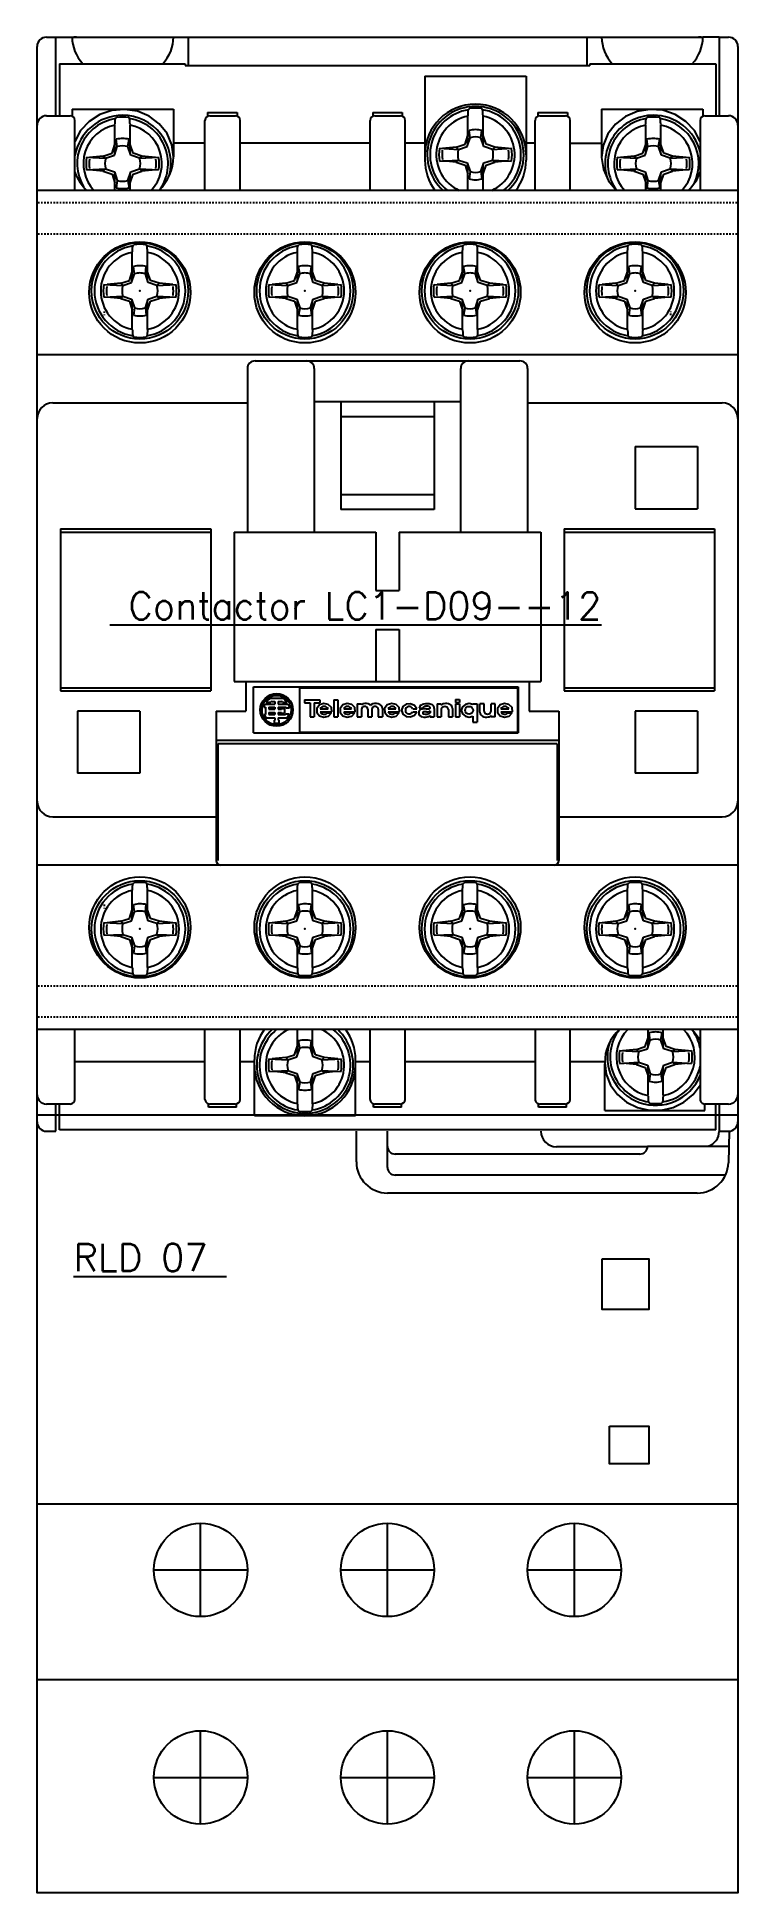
# Model space of a CAD drawing. Extents: x 0 to 45, y 0 to 119.
import ezdxf

# ---------------------------------------------------------------- set-up
doc = ezdxf.new("R2010")
doc.units = 0
doc.linetypes.add('CADRA_NC', pattern=[0.266568, 0.022214, -0.066642, 0.022214, -0.066642, 0.022214, -0.066642])
for name, color, linetype in [('ALPHA', 255, 'CONTINUOUS'), ('HACHURES', 9, 'CONTINUOUS'), ('TEXT', 6, 'CONTINUOUS')]:
    doc.layers.add(name, color=color, linetype=linetype)
doc.styles.add('ROMANS', font='romans', dxfattribs={"height": 20})

# ---------------------------------------------------------------- blocks, each defined once
blk = doc.blocks.new('ƯETYWETYWETYE2WT')
at = {"linetype": 'ByBlock', "lineweight": -2}
for p, q in [((161201.17, 61608.32), (161246.17, 61608.32)), ((161201.17, 61597.04), (161246.17, 61597.04))]:
    blk.add_line(p, q, dxfattribs=at)
at = {"color": 1, "linetype": 'ByBlock', "lineweight": -2}
for p, q in [((161211.67, 61601.07), (161211.67, 61607.07)), ((161223.67, 61601.07), (161223.67, 61607.07)), ((161235.67, 61601.07), (161235.67, 61607.07)), ((161208.67, 61604.07), (161214.67, 61604.07)), ((161220.67, 61604.07), (161226.67, 61604.07)), ((161232.67, 61604.07), (161238.67, 61604.07))]:
    blk.add_line(p, q, dxfattribs=at)
at = {"color": 3, "linetype": 'ByBlock', "lineweight": -2}
for p, q in [((161211.67, 61587.74), (161211.67, 61593.74)), ((161223.67, 61587.74), (161223.67, 61593.74)), ((161235.67, 61587.74), (161235.67, 61593.74)), ((161208.67, 61590.74), (161214.67, 61590.74)), ((161220.67, 61590.74), (161226.67, 61590.74)), ((161232.67, 61590.74), (161238.67, 61590.74))]:
    blk.add_line(p, q, dxfattribs=at)
at = {"linetype": 'ByBlock', "lineweight": -2}
blk.add_lwpolyline([(161201.17, 61633.32), (161246.17, 61633.32), (161246.17, 61583.32), (161201.17, 61583.32)], close=True, dxfattribs=at)
at = {"color": 1, "linetype": 'ByBlock', "lineweight": -2}
for points in [[(161237.46, 61624.07), (161240.46, 61624.07), (161240.46, 61620.8), (161237.46, 61620.8)], [(161237.93, 61613.32), (161240.46, 61613.32), (161240.46, 61610.89), (161237.93, 61610.89)]]:
    blk.add_lwpolyline(points, close=True, dxfattribs=at)
for centre in [(161211.67, 61604.07), (161223.67, 61604.07), (161235.67, 61604.07)]:
    blk.add_circle(centre, 3, dxfattribs=at)
at = {"color": 3, "linetype": 'ByBlock', "lineweight": -2}
for centre in [(161211.67, 61590.74), (161223.67, 61590.74), (161235.67, 61590.74)]:
    blk.add_circle(centre, 3, dxfattribs=at)
at = {"layer": 'ALPHA'}
for p, q in [((161201.17, 61632.86), (161201.17, 61701.96)), ((161201.77, 61702.56), (161243.92, 61702.56)), ((161202.37, 61697.51), (161202.37, 61702.56)), ((161210.87, 61702.56), (161210.87, 61700.74)), ((161236.47, 61702.56), (161236.47, 61700.74)), ((161244.97, 61702.56), (161243.92, 61702.56)), ((161244.97, 61702.56), (161244.97, 61697.51)), ((161244.97, 61702.56), (161245.57, 61702.56)), ((161246.17, 61701.96), (161246.17, 61632.86)), ((161202.6, 61700.84), (161202.6, 61697.51)), ((161202.6, 61700.84), (161210.67, 61700.84)), ((161210.67, 61700.84), (161210.67, 61700.74)), ((161210.67, 61700.74), (161236.67, 61700.74)), ((161236.67, 61700.84), (161236.67, 61700.74)), ((161236.67, 61700.84), (161244.75, 61700.84)), ((161244.75, 61700.84), (161244.75, 61697.51)), ((161226.07, 61700.06), (161232.57, 61700.06)), ((161226.07, 61700.06), (161226.07, 61694.66)), ((161232.57, 61700.06), (161232.57, 61694.66)), ((161203.42, 61697.93), (161209.92, 61697.93)), ((161203.42, 61697.93), (161203.42, 61697.51)), ((161209.92, 61697.93), (161209.92, 61694.87)), ((161237.42, 61697.93), (161243.92, 61697.93)), ((161237.42, 61697.93), (161237.42, 61694.87)), ((161243.92, 61697.93), (161243.92, 61697.51)), ((161201.77, 61697.51), (161203.3, 61697.51)), ((161203.6, 61692.71), (161203.6, 61697.21)), ((161206.17, 61695.09), (161206.17, 61696.91)), ((161207.14, 61695.09), (161207.14, 61696.91)), ((161211.95, 61692.71), (161211.95, 61697.21)), ((161212.12, 61697.71), (161212.12, 61697.51)), ((161212.12, 61697.71), (161214.02, 61697.71)), ((161212.25, 61697.51), (161213.9, 61697.51)), ((161214.02, 61697.71), (161214.02, 61697.51)), ((161214.2, 61692.71), (161214.2, 61697.21)), ((161222.55, 61692.71), (161222.55, 61697.21)), ((161222.72, 61697.71), (161222.72, 61697.51)), ((161222.72, 61697.71), (161224.62, 61697.71)), ((161222.85, 61697.51), (161224.5, 61697.51)), ((161224.62, 61697.71), (161224.62, 61697.51)), ((161224.8, 61692.71), (161224.8, 61697.21)), ((161228.83, 61695.66), (161228.83, 61697.49)), ((161229.81, 61695.67), (161229.81, 61697.49)), ((161233.15, 61692.71), (161233.15, 61697.21)), ((161233.32, 61697.71), (161233.32, 61697.51)), ((161233.32, 61697.71), (161235.22, 61697.71)), ((161233.45, 61697.51), (161235.1, 61697.51)), ((161235.22, 61697.71), (161235.22, 61697.51)), ((161235.4, 61692.71), (161235.4, 61697.21)), ((161240.25, 61695.09), (161240.25, 61696.91)), ((161241.23, 61695.09), (161241.23, 61696.91)), ((161243.75, 61697.21), (161243.75, 61692.71)), ((161244.05, 61697.51), (161245.57, 61697.51)), ((161205.98, 61695.11), (161206.17, 61695.67)), ((161206.31, 61695.53), (161206.24, 61696)), ((161207, 61695.53), (161207.07, 61696)), ((161207.33, 61695.11), (161207.14, 61695.67)), ((161211.95, 61695.76), (161209.92, 61695.76)), ((161222.55, 61695.76), (161214.2, 61695.76)), ((161226.07, 61695.76), (161224.8, 61695.76)), ((161228.09, 61695.5), (161228.65, 61695.68)), ((161228.23, 61695.35), (161228.79, 61695.54)), ((161228.65, 61695.68), (161228.83, 61696.24)), ((161228.79, 61695.54), (161228.98, 61696.1)), ((161228.98, 61696.1), (161228.91, 61696.57)), ((161229.67, 61696.1), (161229.73, 61696.57)), ((161229.85, 61695.54), (161229.67, 61696.1)), ((161230, 61695.68), (161229.81, 61696.24)), ((161230.41, 61695.35), (161229.85, 61695.54)), ((161230.56, 61695.5), (161230, 61695.68)), ((161233.15, 61695.76), (161232.57, 61695.76)), ((161235.4, 61695.76), (161237.42, 61695.76)), ((161240.06, 61695.11), (161240.25, 61695.67)), ((161240.39, 61695.53), (161240.33, 61696)), ((161241.08, 61695.53), (161241.15, 61696)), ((161241.41, 61695.11), (161241.23, 61695.67)), ((161204.34, 61694.84), (161205.56, 61694.78)), ((161205.42, 61694.92), (161204.54, 61694.83)), ((161205.42, 61694.92), (161205.98, 61695.11)), ((161205.56, 61694.78), (161205.42, 61694.92)), ((161205.56, 61694.78), (161206.13, 61694.97)), ((161206.13, 61694.97), (161206.31, 61695.53)), ((161207.19, 61694.97), (161207, 61695.53)), ((161207.75, 61694.78), (161207.19, 61694.97)), ((161207.89, 61694.92), (161207.33, 61695.11)), ((161207.75, 61694.78), (161207.89, 61694.92)), ((161207.75, 61694.78), (161208.97, 61694.84)), ((161208.77, 61694.83), (161207.89, 61694.92)), ((161227.01, 61695.42), (161228.23, 61695.35)), ((161227.01, 61694.6), (161228.23, 61694.66)), ((161228.09, 61695.5), (161227.21, 61695.41)), ((161228.09, 61694.52), (161227.21, 61694.61)), ((161228.23, 61695.35), (161228.09, 61695.5)), ((161228.09, 61694.52), (161228.23, 61694.66)), ((161228.09, 61694.52), (161228.65, 61694.34)), ((161228.23, 61694.66), (161228.79, 61694.48)), ((161228.79, 61694.48), (161228.98, 61693.92)), ((161228.83, 61692.71), (161228.83, 61694.35)), ((161229.67, 61693.92), (161229.85, 61694.48)), ((161229.81, 61692.71), (161229.81, 61694.35)), ((161229.85, 61694.48), (161230.41, 61694.66)), ((161230, 61694.34), (161230.56, 61694.52)), ((161230.41, 61695.35), (161230.56, 61695.5)), ((161230.41, 61695.35), (161231.64, 61695.42)), ((161230.41, 61694.66), (161231.64, 61694.6)), ((161230.56, 61694.52), (161230.41, 61694.66)), ((161231.44, 61695.41), (161230.56, 61695.5)), ((161231.44, 61694.61), (161230.56, 61694.52)), ((161238.42, 61694.84), (161239.65, 61694.78)), ((161239.5, 61694.92), (161238.63, 61694.83)), ((161239.5, 61694.92), (161240.06, 61695.11)), ((161239.65, 61694.78), (161239.5, 61694.92)), ((161239.65, 61694.78), (161240.21, 61694.97)), ((161240.21, 61694.97), (161240.39, 61695.53)), ((161241.27, 61694.97), (161241.08, 61695.53)), ((161241.83, 61694.78), (161241.27, 61694.97)), ((161241.97, 61694.92), (161241.41, 61695.11)), ((161241.83, 61694.78), (161241.97, 61694.92)), ((161241.83, 61694.78), (161243.05, 61694.84)), ((161242.85, 61694.83), (161241.97, 61694.92)), ((161204.34, 61694.03), (161205.56, 61694.09)), ((161205.42, 61693.95), (161204.54, 61694.04)), ((161205.42, 61693.95), (161205.56, 61694.09)), ((161205.42, 61693.95), (161205.98, 61693.76)), ((161205.56, 61694.09), (161206.13, 61693.91)), ((161205.98, 61693.76), (161206.17, 61693.2)), ((161206.13, 61693.91), (161206.31, 61693.34)), ((161206.17, 61692.71), (161206.17, 61693.78)), ((161206.31, 61693.34), (161206.24, 61692.87)), ((161207, 61693.34), (161207.19, 61693.91)), ((161207, 61693.34), (161207.07, 61692.87)), ((161207.14, 61692.71), (161207.14, 61693.78)), ((161207.14, 61693.2), (161207.33, 61693.76)), ((161207.19, 61693.91), (161207.75, 61694.09)), ((161207.33, 61693.76), (161207.89, 61693.95)), ((161207.75, 61694.09), (161208.97, 61694.03)), ((161207.89, 61693.95), (161207.75, 61694.09)), ((161208.77, 61694.04), (161207.89, 61693.95)), ((161228.65, 61694.34), (161228.83, 61693.77)), ((161228.98, 61693.92), (161228.91, 61693.45)), ((161229.67, 61693.92), (161229.73, 61693.45)), ((161229.81, 61693.77), (161230, 61694.34)), ((161238.42, 61694.03), (161239.65, 61694.09)), ((161239.5, 61693.95), (161238.63, 61694.04)), ((161239.5, 61693.95), (161239.65, 61694.09)), ((161239.5, 61693.95), (161240.07, 61693.76)), ((161239.65, 61694.09), (161240.21, 61693.91)), ((161240.07, 61693.76), (161240.25, 61693.2)), ((161240.21, 61693.91), (161240.39, 61693.34)), ((161240.25, 61692.71), (161240.25, 61693.78)), ((161240.39, 61693.34), (161240.33, 61692.87)), ((161241.08, 61693.34), (161241.27, 61693.91)), ((161241.08, 61693.34), (161241.15, 61692.87)), ((161241.23, 61692.71), (161241.23, 61693.78)), ((161241.23, 61693.2), (161241.41, 61693.76)), ((161241.27, 61693.91), (161241.83, 61694.09)), ((161241.41, 61693.76), (161241.97, 61693.95)), ((161241.83, 61694.09), (161243.05, 61694.03)), ((161241.97, 61693.95), (161241.83, 61694.09)), ((161242.85, 61694.04), (161241.97, 61693.95)), ((161246.12, 61692.71), (161201.22, 61692.71)), ((161207.28, 61686.91), (161207.28, 61688.74)), ((161208.26, 61686.92), (161208.26, 61688.74)), ((161217.88, 61686.91), (161217.88, 61688.74)), ((161218.86, 61686.92), (161218.86, 61688.74)), ((161228.48, 61686.91), (161228.48, 61688.74)), ((161229.46, 61686.92), (161229.46, 61688.74)), ((161239.08, 61686.91), (161239.08, 61688.74)), ((161240.06, 61686.92), (161240.06, 61688.74)), ((161207.1, 61686.93), (161207.28, 61687.49)), ((161207.24, 61686.79), (161207.43, 61687.35)), ((161207.43, 61687.35), (161207.36, 61687.82)), ((161208.12, 61687.35), (161208.18, 61687.82)), ((161208.3, 61686.79), (161208.12, 61687.35)), ((161208.45, 61686.93), (161208.26, 61687.49)), ((161217.7, 61686.93), (161217.88, 61687.49)), ((161217.84, 61686.79), (161218.03, 61687.35)), ((161218.03, 61687.35), (161217.96, 61687.82)), ((161218.72, 61687.35), (161218.78, 61687.82)), ((161218.9, 61686.79), (161218.72, 61687.35)), ((161219.05, 61686.93), (161218.86, 61687.49)), ((161228.3, 61686.93), (161228.48, 61687.49)), ((161228.44, 61686.79), (161228.63, 61687.35)), ((161228.63, 61687.35), (161228.56, 61687.82)), ((161229.32, 61687.35), (161229.38, 61687.82)), ((161229.5, 61686.79), (161229.32, 61687.35)), ((161229.65, 61686.93), (161229.46, 61687.49)), ((161238.9, 61686.93), (161239.08, 61687.49)), ((161239.04, 61686.79), (161239.23, 61687.35)), ((161239.23, 61687.35), (161239.16, 61687.82)), ((161239.92, 61687.35), (161239.98, 61687.82)), ((161240.1, 61686.79), (161239.92, 61687.35)), ((161240.25, 61686.93), (161240.06, 61687.49)), ((161205.46, 61686.67), (161206.68, 61686.6)), ((161206.54, 61686.75), (161205.66, 61686.66)), ((161206.54, 61686.75), (161207.1, 61686.93)), ((161206.68, 61686.6), (161206.54, 61686.75)), ((161206.68, 61686.6), (161207.24, 61686.79)), ((161208.86, 61686.6), (161208.3, 61686.79)), ((161209.01, 61686.75), (161208.45, 61686.93)), ((161208.86, 61686.6), (161209.01, 61686.75)), ((161208.86, 61686.6), (161210.09, 61686.67)), ((161209.89, 61686.66), (161209.01, 61686.75)), ((161216.06, 61686.67), (161217.28, 61686.6)), ((161217.14, 61686.75), (161216.26, 61686.66)), ((161217.14, 61686.75), (161217.7, 61686.93)), ((161217.28, 61686.6), (161217.14, 61686.75)), ((161217.28, 61686.6), (161217.84, 61686.79)), ((161219.46, 61686.6), (161218.9, 61686.79)), ((161219.61, 61686.75), (161219.05, 61686.93)), ((161219.46, 61686.6), (161219.61, 61686.75)), ((161219.46, 61686.6), (161220.69, 61686.67)), ((161220.49, 61686.66), (161219.61, 61686.75)), ((161226.66, 61686.67), (161227.88, 61686.6)), ((161227.74, 61686.75), (161226.86, 61686.66)), ((161227.74, 61686.75), (161228.3, 61686.93)), ((161227.88, 61686.6), (161227.74, 61686.75)), ((161227.88, 61686.6), (161228.44, 61686.79)), ((161230.06, 61686.6), (161229.5, 61686.79)), ((161230.21, 61686.75), (161229.65, 61686.93)), ((161230.06, 61686.6), (161230.21, 61686.75)), ((161230.06, 61686.6), (161231.29, 61686.67)), ((161231.09, 61686.66), (161230.21, 61686.75)), ((161237.26, 61686.67), (161238.48, 61686.6)), ((161238.34, 61686.75), (161237.46, 61686.66)), ((161238.34, 61686.75), (161238.9, 61686.93)), ((161238.48, 61686.6), (161238.34, 61686.75)), ((161238.48, 61686.6), (161239.04, 61686.79)), ((161240.66, 61686.6), (161240.1, 61686.79)), ((161240.81, 61686.75), (161240.25, 61686.93)), ((161240.66, 61686.6), (161240.81, 61686.75)), ((161240.66, 61686.6), (161241.89, 61686.67)), ((161241.69, 61686.66), (161240.81, 61686.75)), ((161205.46, 61685.85), (161206.68, 61685.91)), ((161206.54, 61685.77), (161205.66, 61685.86)), ((161206.54, 61685.77), (161206.68, 61685.91)), ((161206.54, 61685.77), (161207.1, 61685.59)), ((161206.68, 61685.91), (161207.24, 61685.73)), ((161207.1, 61685.59), (161207.28, 61685.02)), ((161207.24, 61685.73), (161207.43, 61685.17)), ((161207.28, 61683.78), (161207.28, 61685.6)), ((161207.43, 61685.17), (161207.36, 61684.7)), ((161208.12, 61685.17), (161208.3, 61685.73)), ((161208.12, 61685.17), (161208.18, 61684.7)), ((161208.26, 61683.78), (161208.26, 61685.6)), ((161208.26, 61685.02), (161208.45, 61685.59)), ((161208.3, 61685.73), (161208.86, 61685.91)), ((161208.45, 61685.59), (161209.01, 61685.77)), ((161209.01, 61685.77), (161208.86, 61685.91)), ((161208.86, 61685.91), (161210.09, 61685.85)), ((161209.89, 61685.86), (161209.01, 61685.77)), ((161216.06, 61685.85), (161217.28, 61685.91)), ((161217.14, 61685.77), (161216.26, 61685.86)), ((161217.14, 61685.77), (161217.28, 61685.91)), ((161217.14, 61685.77), (161217.7, 61685.59)), ((161217.28, 61685.91), (161217.84, 61685.73)), ((161217.7, 61685.59), (161217.88, 61685.02)), ((161217.84, 61685.73), (161218.03, 61685.17)), ((161217.88, 61683.78), (161217.88, 61685.6)), ((161218.03, 61685.17), (161217.96, 61684.7)), ((161218.72, 61685.17), (161218.9, 61685.73)), ((161218.72, 61685.17), (161218.78, 61684.7)), ((161218.86, 61683.78), (161218.86, 61685.6)), ((161218.86, 61685.02), (161219.05, 61685.59)), ((161218.9, 61685.73), (161219.46, 61685.91)), ((161219.05, 61685.59), (161219.61, 61685.77)), ((161219.61, 61685.77), (161219.46, 61685.91)), ((161219.46, 61685.91), (161220.69, 61685.85)), ((161220.49, 61685.86), (161219.61, 61685.77)), ((161226.66, 61685.85), (161227.88, 61685.91)), ((161227.74, 61685.77), (161226.86, 61685.86)), ((161227.74, 61685.77), (161227.88, 61685.91)), ((161227.74, 61685.77), (161228.3, 61685.59)), ((161227.88, 61685.91), (161228.44, 61685.73)), ((161228.3, 61685.59), (161228.48, 61685.02)), ((161228.44, 61685.73), (161228.63, 61685.17)), ((161228.48, 61683.78), (161228.48, 61685.6)), ((161228.63, 61685.17), (161228.56, 61684.7)), ((161229.32, 61685.17), (161229.5, 61685.73)), ((161229.32, 61685.17), (161229.38, 61684.7)), ((161229.46, 61683.78), (161229.46, 61685.6)), ((161229.46, 61685.02), (161229.65, 61685.59)), ((161229.5, 61685.73), (161230.06, 61685.91)), ((161229.65, 61685.59), (161230.21, 61685.77)), ((161230.21, 61685.77), (161230.06, 61685.91)), ((161230.06, 61685.91), (161231.29, 61685.85)), ((161231.09, 61685.86), (161230.21, 61685.77)), ((161237.26, 61685.85), (161238.48, 61685.91)), ((161238.34, 61685.77), (161237.46, 61685.86)), ((161238.34, 61685.77), (161238.48, 61685.91)), ((161238.34, 61685.77), (161238.9, 61685.59)), ((161238.48, 61685.91), (161239.04, 61685.73)), ((161238.9, 61685.59), (161239.08, 61685.02)), ((161239.04, 61685.73), (161239.23, 61685.17)), ((161239.08, 61683.78), (161239.08, 61685.6)), ((161239.23, 61685.17), (161239.16, 61684.7)), ((161239.92, 61685.17), (161240.1, 61685.73)), ((161239.92, 61685.17), (161239.98, 61684.7)), ((161240.06, 61683.78), (161240.06, 61685.6)), ((161240.06, 61685.02), (161240.25, 61685.59)), ((161240.1, 61685.73), (161240.66, 61685.91)), ((161240.25, 61685.59), (161240.81, 61685.77)), ((161240.81, 61685.77), (161240.66, 61685.91)), ((161240.66, 61685.91), (161241.89, 61685.85)), ((161241.69, 61685.86), (161240.81, 61685.77)), ((161201.17, 61682.16), (161246.17, 61682.16)), ((161214.67, 61681.26), (161214.67, 61670.76)), ((161215.17, 61681.76), (161232.17, 61681.76)), ((161218.97, 61681.26), (161218.97, 61670.76)), ((161228.37, 61670.76), (161228.37, 61681.26)), ((161232.67, 61681.26), (161232.67, 61670.76)), ((161202.17, 61679.06), (161214.67, 61679.06)), ((161218.97, 61679.16), (161228.37, 61679.16)), ((161220.67, 61679.16), (161220.67, 61672.2)), ((161226.67, 61679.16), (161226.67, 61672.2)), ((161232.67, 61679.06), (161245.17, 61679.06)), ((161220.67, 61678.18), (161226.67, 61678.18)), ((161239.57, 61676.26), (161243.57, 61676.26)), ((161239.57, 61676.26), (161239.57, 61672.26)), ((161243.57, 61676.26), (161243.57, 61672.26)), ((161220.67, 61673.18), (161226.67, 61673.18)), ((161226.67, 61672.2), (161220.67, 61672.2)), ((161239.57, 61672.26), (161243.57, 61672.26)), ((161202.67, 61670.96), (161212.32, 61670.96)), ((161202.67, 61670.96), (161202.67, 61660.56)), ((161202.67, 61670.76), (161212.32, 61670.76)), ((161212.32, 61670.96), (161212.32, 61660.56)), ((161213.82, 61670.76), (161222.92, 61670.76)), ((161213.82, 61670.76), (161213.82, 61661.16)), ((161222.92, 61670.76), (161222.92, 61667.01)), ((161224.42, 61670.76), (161233.52, 61670.76)), ((161224.42, 61670.76), (161224.42, 61667.01)), ((161233.52, 61670.76), (161233.52, 61661.16)), ((161235.02, 61670.96), (161244.67, 61670.96)), ((161235.02, 61670.96), (161235.02, 61660.56)), ((161235.02, 61670.76), (161244.67, 61670.76)), ((161244.67, 61670.96), (161244.67, 61660.56)), ((161222.92, 61667.01), (161224.42, 61667.01)), ((161222.92, 61664.51), (161224.42, 61664.51)), ((161222.92, 61664.51), (161222.92, 61661.16)), ((161224.42, 61664.51), (161224.42, 61661.16)), ((161213.82, 61661.16), (161233.52, 61661.16)), ((161214.57, 61661.16), (161214.57, 61659.26)), ((161232.77, 61661.16), (161232.77, 61659.26)), ((161202.67, 61660.76), (161212.32, 61660.76)), ((161202.67, 61660.56), (161212.32, 61660.56)), ((161215.07, 61657.86), (161215.07, 61660.81)), ((161215.07, 61660.81), (161232.07, 61660.81)), ((161215.87, 61659.84), (161216.17, 61659.84)), ((161216.18, 61660.09), (161216.92, 61660.09)), ((161216.23, 61659.88), (161216.44, 61659.88)), ((161216.44, 61659.88), (161216.44, 61659.71)), ((161216.65, 61659.88), (161216.86, 61659.88)), ((161216.65, 61659.88), (161216.65, 61659.71)), ((161216.93, 61659.84), (161217.22, 61659.84)), ((161218.02, 61660.75), (161218.02, 61657.91)), ((161218.02, 61660.75), (161232.02, 61660.75)), ((161218.34, 61659.98), (161218.34, 61659.78)), ((161218.34, 61659.98), (161219.32, 61659.98)), ((161218.34, 61659.78), (161218.7, 61659.78)), ((161218.7, 61659.78), (161218.7, 61658.89)), ((161218.96, 61659.78), (161219.32, 61659.78)), ((161218.96, 61659.78), (161218.96, 61658.89)), ((161219.32, 61659.98), (161219.32, 61659.78)), ((161220.23, 61659.98), (161220.49, 61659.98)), ((161220.23, 61659.98), (161220.23, 61658.89)), ((161220.49, 61659.98), (161220.49, 61658.89)), ((161228.03, 61660), (161228.29, 61660)), ((161228.03, 61660), (161228.03, 61659.8)), ((161228.03, 61659.8), (161228.29, 61659.8)), ((161228.29, 61660), (161228.29, 61659.8)), ((161232.02, 61660.75), (161232.02, 61657.91)), ((161232.07, 61660.81), (161232.07, 61657.86)), ((161235.02, 61660.76), (161244.67, 61660.76)), ((161235.02, 61660.56), (161244.67, 61660.56)), ((161203.77, 61659.26), (161203.77, 61655.26)), ((161207.77, 61659.26), (161203.77, 61659.26)), ((161207.77, 61659.26), (161207.77, 61655.26)), ((161212.67, 61659.26), (161214.57, 61659.26)), ((161212.67, 61659.26), (161212.67, 61649.66)), ((161215.72, 61659.5), (161215.83, 61659.5)), ((161215.76, 61659.04), (161215.83, 61659.04)), ((161215.79, 61659.71), (161216.44, 61659.71)), ((161215.83, 61659.5), (161215.83, 61659.04)), ((161215.87, 61658.83), (161216.44, 61658.83)), ((161216.04, 61659.5), (161216.44, 61659.5)), ((161216.04, 61659.5), (161216.04, 61659.38)), ((161216.04, 61659.38), (161216.44, 61659.38)), ((161216.04, 61659.17), (161216.04, 61659.04)), ((161216.04, 61659.17), (161216.44, 61659.17)), ((161216.04, 61659.04), (161216.44, 61659.04)), ((161216.4, 61658.68), (161216.4, 61658.49)), ((161216.4, 61658.68), (161216.44, 61658.68)), ((161216.44, 61659.5), (161216.44, 61659.38)), ((161216.44, 61659.17), (161216.44, 61659.04)), ((161216.44, 61658.83), (161216.44, 61658.68)), ((161216.65, 61659.71), (161217.3, 61659.71)), ((161216.65, 61659.5), (161216.65, 61659.38)), ((161216.65, 61659.5), (161217.16, 61659.5)), ((161216.65, 61659.38), (161216.86, 61659.38)), ((161216.65, 61659.17), (161216.86, 61659.17)), ((161216.65, 61659.17), (161216.65, 61659.04)), ((161216.65, 61659.04), (161217.11, 61659.04)), ((161216.65, 61658.83), (161216.65, 61658.68)), ((161216.65, 61658.83), (161217.22, 61658.83)), ((161216.65, 61658.68), (161216.7, 61658.68)), ((161216.7, 61658.68), (161216.7, 61658.49)), ((161216.86, 61659.42), (161217.05, 61659.42)), ((161216.86, 61659.42), (161216.86, 61659.38)), ((161216.86, 61659.17), (161216.86, 61659.12)), ((161216.86, 61659.12), (161217.05, 61659.12)), ((161217.05, 61659.42), (161217.05, 61659.12)), ((161217.13, 61659.08), (161217.35, 61659.08)), ((161217.17, 61659.46), (161217.38, 61659.46)), ((161218.7, 61658.89), (161218.96, 61658.89)), ((161219.35, 61659.4), (161219.86, 61659.4)), ((161219.35, 61659.21), (161220.09, 61659.21)), ((161219.81, 61659.14), (161220.07, 61659.14)), ((161220.23, 61658.89), (161220.49, 61658.89)), ((161220.86, 61659.4), (161221.36, 61659.4)), ((161220.86, 61659.21), (161221.6, 61659.21)), ((161221.32, 61659.14), (161221.57, 61659.14)), ((161221.73, 61659.72), (161222, 61659.72)), ((161221.73, 61659.72), (161221.73, 61658.89)), ((161221.73, 61658.89), (161222, 61658.89)), ((161222, 61659.72), (161222, 61659.67)), ((161222, 61659.38), (161222, 61658.89)), ((161222.41, 61659.38), (161222.41, 61658.89)), ((161222.41, 61658.89), (161222.67, 61658.89)), ((161222.67, 61659.38), (161222.67, 61658.89)), ((161223.08, 61659.38), (161223.08, 61658.89)), ((161223.08, 61658.89), (161223.34, 61658.89)), ((161223.34, 61659.43), (161223.34, 61658.89)), ((161223.71, 61659.4), (161224.21, 61659.4)), ((161223.71, 61659.21), (161224.45, 61659.21)), ((161224.17, 61659.14), (161224.42, 61659.14)), ((161225.29, 61659.4), (161225.55, 61659.4)), ((161225.29, 61659.21), (161225.55, 61659.21)), ((161225.71, 61659.44), (161225.94, 61659.44)), ((161226.41, 61659.28), (161226.41, 61659.15)), ((161226.41, 61658.98), (161226.41, 61658.89)), ((161226.41, 61658.89), (161226.67, 61658.89)), ((161226.67, 61659.42), (161226.67, 61658.89)), ((161226.86, 61659.72), (161227.12, 61659.72)), ((161226.86, 61659.72), (161226.86, 61658.89)), ((161226.86, 61658.89), (161227.12, 61658.89)), ((161227.12, 61659.72), (161227.12, 61659.64)), ((161227.12, 61659.36), (161227.12, 61658.89)), ((161227.58, 61659.36), (161227.58, 61658.89)), ((161227.58, 61658.89), (161227.84, 61658.89)), ((161227.84, 61659.43), (161227.84, 61658.89)), ((161228.03, 61659.72), (161228.29, 61659.72)), ((161228.03, 61659.72), (161228.03, 61658.89)), ((161228.03, 61658.89), (161228.29, 61658.89)), ((161228.29, 61659.72), (161228.29, 61658.89)), ((161229.16, 61659.72), (161229.42, 61659.72)), ((161229.16, 61659.72), (161229.16, 61659.68)), ((161229.16, 61658.94), (161229.16, 61658.54)), ((161229.42, 61659.72), (161229.42, 61658.54)), ((161229.87, 61659.72), (161229.61, 61659.72)), ((161229.61, 61659.18), (161229.61, 61659.72)), ((161229.87, 61659.25), (161229.87, 61659.72)), ((161230.58, 61659.72), (161230.32, 61659.72)), ((161230.32, 61659.25), (161230.32, 61659.72)), ((161230.32, 61658.89), (161230.32, 61658.98)), ((161230.58, 61658.89), (161230.32, 61658.89)), ((161230.58, 61658.89), (161230.58, 61659.72)), ((161230.95, 61659.4), (161231.46, 61659.4)), ((161230.95, 61659.21), (161231.69, 61659.21)), ((161231.41, 61659.14), (161231.67, 61659.14)), ((161232.77, 61659.26), (161234.67, 61659.26)), ((161234.67, 61659.26), (161234.67, 61649.66)), ((161243.57, 61659.26), (161239.57, 61659.26)), ((161239.57, 61659.26), (161239.57, 61655.26)), ((161243.57, 61659.26), (161243.57, 61655.26)), ((161215.07, 61657.86), (161232.07, 61657.86)), ((161216.4, 61658.49), (161216.7, 61658.49)), ((161218.02, 61657.91), (161232.02, 61657.91)), ((161229.16, 61658.54), (161229.42, 61658.54)), ((161234.67, 61657.36), (161212.67, 61657.36)), ((161212.77, 61657.16), (161212.77, 61649.66)), ((161234.57, 61657.16), (161212.77, 61657.16)), ((161234.57, 61657.16), (161234.57, 61649.66)), ((161207.77, 61655.26), (161203.77, 61655.26)), ((161243.57, 61655.26), (161239.57, 61655.26)), ((161202.17, 61652.46), (161212.67, 61652.46)), ((161234.67, 61652.46), (161245.17, 61652.46)), ((161246.17, 61649.36), (161201.17, 61649.36)), ((161207.28, 61645.91), (161207.28, 61647.74)), ((161207.43, 61646.35), (161207.36, 61646.82)), ((161208.12, 61646.35), (161208.18, 61646.82)), ((161208.26, 61645.92), (161208.26, 61647.74)), ((161217.88, 61645.91), (161217.88, 61647.74)), ((161218.03, 61646.35), (161217.96, 61646.82)), ((161218.72, 61646.35), (161218.78, 61646.82)), ((161218.86, 61645.92), (161218.86, 61647.74)), ((161228.48, 61645.91), (161228.48, 61647.74)), ((161228.63, 61646.35), (161228.56, 61646.82)), ((161229.32, 61646.35), (161229.38, 61646.82)), ((161229.46, 61645.92), (161229.46, 61647.74)), ((161239.08, 61645.91), (161239.08, 61647.74)), ((161239.23, 61646.35), (161239.16, 61646.82)), ((161239.92, 61646.35), (161239.98, 61646.82)), ((161240.06, 61645.92), (161240.06, 61647.74)), ((161205.46, 61645.67), (161206.68, 61645.6)), ((161206.54, 61645.75), (161205.66, 61645.66)), ((161206.54, 61645.75), (161207.1, 61645.93)), ((161206.68, 61645.6), (161206.54, 61645.75)), ((161206.68, 61645.6), (161207.24, 61645.79)), ((161207.1, 61645.93), (161207.28, 61646.49)), ((161207.24, 61645.79), (161207.43, 61646.35)), ((161208.3, 61645.79), (161208.12, 61646.35)), ((161208.45, 61645.93), (161208.26, 61646.49)), ((161208.86, 61645.6), (161208.3, 61645.79)), ((161209.01, 61645.75), (161208.45, 61645.93)), ((161208.86, 61645.6), (161209.01, 61645.75)), ((161208.86, 61645.6), (161210.09, 61645.67)), ((161209.89, 61645.66), (161209.01, 61645.75)), ((161216.06, 61645.67), (161217.28, 61645.6)), ((161217.14, 61645.75), (161216.26, 61645.66)), ((161217.14, 61645.75), (161217.7, 61645.93)), ((161217.28, 61645.6), (161217.14, 61645.75)), ((161217.28, 61645.6), (161217.84, 61645.79)), ((161217.7, 61645.93), (161217.88, 61646.49)), ((161217.84, 61645.79), (161218.03, 61646.35)), ((161218.9, 61645.79), (161218.72, 61646.35)), ((161219.05, 61645.93), (161218.86, 61646.49)), ((161219.46, 61645.6), (161218.9, 61645.79)), ((161219.61, 61645.75), (161219.05, 61645.93)), ((161219.46, 61645.6), (161219.61, 61645.75)), ((161219.46, 61645.6), (161220.69, 61645.67)), ((161220.49, 61645.66), (161219.61, 61645.75)), ((161226.66, 61645.67), (161227.88, 61645.6)), ((161227.74, 61645.75), (161226.86, 61645.66)), ((161227.74, 61645.75), (161228.3, 61645.93)), ((161227.88, 61645.6), (161227.74, 61645.75)), ((161227.88, 61645.6), (161228.44, 61645.79)), ((161228.3, 61645.93), (161228.48, 61646.49)), ((161228.44, 61645.79), (161228.63, 61646.35)), ((161229.5, 61645.79), (161229.32, 61646.35)), ((161229.65, 61645.93), (161229.46, 61646.49)), ((161230.06, 61645.6), (161229.5, 61645.79)), ((161230.21, 61645.75), (161229.65, 61645.93)), ((161230.06, 61645.6), (161230.21, 61645.75)), ((161230.06, 61645.6), (161231.29, 61645.67)), ((161231.09, 61645.66), (161230.21, 61645.75)), ((161237.26, 61645.67), (161238.48, 61645.6)), ((161238.34, 61645.75), (161237.46, 61645.66)), ((161238.34, 61645.75), (161238.9, 61645.93)), ((161238.48, 61645.6), (161238.34, 61645.75)), ((161238.48, 61645.6), (161239.04, 61645.79)), ((161238.9, 61645.93), (161239.08, 61646.49)), ((161239.04, 61645.79), (161239.23, 61646.35)), ((161240.1, 61645.79), (161239.92, 61646.35)), ((161240.25, 61645.93), (161240.06, 61646.49)), ((161240.66, 61645.6), (161240.1, 61645.79)), ((161240.81, 61645.75), (161240.25, 61645.93)), ((161240.66, 61645.6), (161240.81, 61645.75)), ((161240.66, 61645.6), (161241.89, 61645.67)), ((161241.69, 61645.66), (161240.81, 61645.75)), ((161205.46, 61644.85), (161206.68, 61644.91)), ((161206.54, 61644.77), (161205.66, 61644.86)), ((161206.54, 61644.77), (161206.68, 61644.91)), ((161206.54, 61644.77), (161207.1, 61644.59)), ((161206.68, 61644.91), (161207.24, 61644.73)), ((161207.1, 61644.59), (161207.28, 61644.02)), ((161207.24, 61644.73), (161207.43, 61644.17)), ((161207.28, 61642.78), (161207.28, 61644.6)), ((161208.12, 61644.17), (161208.3, 61644.73)), ((161208.26, 61642.78), (161208.26, 61644.6)), ((161208.26, 61644.02), (161208.45, 61644.59)), ((161208.3, 61644.73), (161208.86, 61644.91)), ((161208.45, 61644.59), (161209.01, 61644.77)), ((161209.01, 61644.77), (161208.86, 61644.91)), ((161208.86, 61644.91), (161210.09, 61644.85)), ((161209.89, 61644.86), (161209.01, 61644.77)), ((161216.06, 61644.85), (161217.28, 61644.91)), ((161217.14, 61644.77), (161216.26, 61644.86)), ((161217.14, 61644.77), (161217.28, 61644.91)), ((161217.14, 61644.77), (161217.7, 61644.59)), ((161217.28, 61644.91), (161217.84, 61644.73)), ((161217.7, 61644.59), (161217.88, 61644.02)), ((161217.84, 61644.73), (161218.03, 61644.17)), ((161217.88, 61642.78), (161217.88, 61644.6)), ((161218.72, 61644.17), (161218.9, 61644.73)), ((161218.86, 61642.78), (161218.86, 61644.6)), ((161218.86, 61644.02), (161219.05, 61644.59)), ((161218.9, 61644.73), (161219.46, 61644.91)), ((161219.05, 61644.59), (161219.61, 61644.77)), ((161219.61, 61644.77), (161219.46, 61644.91)), ((161219.46, 61644.91), (161220.69, 61644.85)), ((161220.49, 61644.86), (161219.61, 61644.77)), ((161226.66, 61644.85), (161227.88, 61644.91)), ((161227.74, 61644.77), (161226.86, 61644.86)), ((161227.74, 61644.77), (161227.88, 61644.91)), ((161227.74, 61644.77), (161228.3, 61644.59)), ((161227.88, 61644.91), (161228.44, 61644.73)), ((161228.3, 61644.59), (161228.48, 61644.02)), ((161228.44, 61644.73), (161228.63, 61644.17)), ((161228.48, 61642.78), (161228.48, 61644.6)), ((161229.32, 61644.17), (161229.5, 61644.73)), ((161229.46, 61642.78), (161229.46, 61644.6)), ((161229.46, 61644.02), (161229.65, 61644.59)), ((161229.5, 61644.73), (161230.06, 61644.91)), ((161229.65, 61644.59), (161230.21, 61644.77)), ((161230.21, 61644.77), (161230.06, 61644.91)), ((161230.06, 61644.91), (161231.29, 61644.85)), ((161231.09, 61644.86), (161230.21, 61644.77)), ((161237.26, 61644.85), (161238.48, 61644.91)), ((161238.34, 61644.77), (161237.46, 61644.86)), ((161238.34, 61644.77), (161238.48, 61644.91)), ((161238.34, 61644.77), (161238.9, 61644.59)), ((161238.48, 61644.91), (161239.04, 61644.73)), ((161238.9, 61644.59), (161239.08, 61644.02)), ((161239.04, 61644.73), (161239.23, 61644.17)), ((161239.08, 61642.78), (161239.08, 61644.6)), ((161239.92, 61644.17), (161240.1, 61644.73)), ((161240.06, 61642.78), (161240.06, 61644.6)), ((161240.06, 61644.02), (161240.25, 61644.59)), ((161240.1, 61644.73), (161240.66, 61644.91)), ((161240.25, 61644.59), (161240.81, 61644.77)), ((161240.81, 61644.77), (161240.66, 61644.91)), ((161240.66, 61644.91), (161241.89, 61644.85)), ((161241.69, 61644.86), (161240.81, 61644.77)), ((161207.43, 61644.17), (161207.36, 61643.7)), ((161208.12, 61644.17), (161208.18, 61643.7)), ((161218.03, 61644.17), (161217.96, 61643.7)), ((161218.72, 61644.17), (161218.78, 61643.7)), ((161228.63, 61644.17), (161228.56, 61643.7)), ((161229.32, 61644.17), (161229.38, 61643.7)), ((161239.23, 61644.17), (161239.16, 61643.7)), ((161239.92, 61644.17), (161239.98, 61643.7)), ((161201.22, 61638.81), (161246.12, 61638.81)), ((161203.6, 61634.31), (161203.6, 61638.81)), ((161211.95, 61634.31), (161211.95, 61638.81)), ((161214.2, 61634.31), (161214.2, 61638.81)), ((161217.88, 61637.16), (161217.88, 61638.81)), ((161218.86, 61637.17), (161218.86, 61638.81)), ((161222.55, 61634.31), (161222.55, 61638.81)), ((161224.8, 61634.31), (161224.8, 61638.81)), ((161233.15, 61638.81), (161233.15, 61634.31)), ((161235.4, 61634.31), (161235.4, 61638.81)), ((161240.4, 61637.69), (161240.4, 61638.81)), ((161240.54, 61638.12), (161240.48, 61638.59)), ((161241.23, 61638.12), (161241.3, 61638.59)), ((161241.37, 61637.69), (161241.37, 61638.81)), ((161243.75, 61638.81), (161243.75, 61634.31)), ((161217.14, 61637), (161217.7, 61637.18)), ((161217.7, 61637.18), (161217.88, 61637.74)), ((161217.84, 61637.04), (161218.03, 61637.6)), ((161218.03, 61637.6), (161217.96, 61638.07)), ((161218.72, 61637.6), (161218.78, 61638.07)), ((161218.9, 61637.04), (161218.72, 61637.6)), ((161219.05, 61637.18), (161218.86, 61637.74)), ((161219.61, 61637), (161219.05, 61637.18)), ((161238.57, 61637.44), (161239.79, 61637.38)), ((161239.65, 61637.52), (161238.77, 61637.43)), ((161239.65, 61637.52), (161240.21, 61637.7)), ((161239.79, 61637.38), (161239.65, 61637.52)), ((161239.79, 61637.38), (161240.36, 61637.56)), ((161240.21, 61637.7), (161240.4, 61638.27)), ((161240.36, 61637.56), (161240.54, 61638.12)), ((161241.42, 61637.56), (161241.23, 61638.12)), ((161241.56, 61637.7), (161241.37, 61638.26)), ((161241.98, 61637.38), (161241.42, 61637.56)), ((161242.12, 61637.52), (161241.56, 61637.7)), ((161241.98, 61637.38), (161242.12, 61637.52)), ((161241.98, 61637.38), (161243.2, 61637.44)), ((161243, 61637.43), (161242.12, 61637.52)), ((161211.95, 61636.71), (161203.6, 61636.71)), ((161215.12, 61636.71), (161214.2, 61636.71)), ((161215.12, 61633.26), (161215.12, 61636.86)), ((161216.06, 61636.92), (161217.28, 61636.85)), ((161216.06, 61636.1), (161217.28, 61636.16)), ((161217.14, 61637), (161216.26, 61636.91)), ((161217.14, 61636.02), (161216.26, 61636.11)), ((161217.28, 61636.85), (161217.14, 61637)), ((161217.14, 61636.02), (161217.28, 61636.16)), ((161217.14, 61636.02), (161217.7, 61635.84)), ((161217.28, 61636.85), (161217.84, 61637.04)), ((161217.28, 61636.16), (161217.84, 61635.98)), ((161217.84, 61635.98), (161218.03, 61635.42)), ((161218.72, 61635.42), (161218.9, 61635.98)), ((161219.46, 61636.85), (161218.9, 61637.04)), ((161218.9, 61635.98), (161219.46, 61636.16)), ((161219.05, 61635.84), (161219.61, 61636.02)), ((161219.46, 61636.85), (161219.61, 61637)), ((161219.46, 61636.85), (161220.69, 61636.92)), ((161219.46, 61636.16), (161220.69, 61636.1)), ((161219.61, 61636.02), (161219.46, 61636.16)), ((161220.49, 61636.91), (161219.61, 61637)), ((161220.49, 61636.11), (161219.61, 61636.02)), ((161221.62, 61633.26), (161221.62, 61636.86)), ((161222.55, 61636.71), (161221.62, 61636.71)), ((161233.15, 61636.71), (161224.8, 61636.71)), ((161237.62, 61636.71), (161235.4, 61636.71)), ((161237.62, 61633.59), (161237.62, 61636.59)), ((161238.57, 61636.62), (161239.79, 61636.69)), ((161239.65, 61636.54), (161238.77, 61636.63)), ((161239.65, 61636.54), (161239.79, 61636.69)), ((161239.65, 61636.54), (161240.21, 61636.36)), ((161239.79, 61636.69), (161240.36, 61636.5)), ((161240.21, 61636.36), (161240.4, 61635.8)), ((161240.36, 61636.5), (161240.54, 61635.94)), ((161240.4, 61634.55), (161240.4, 61636.37)), ((161240.54, 61635.94), (161240.47, 61635.47)), ((161241.23, 61635.94), (161241.42, 61636.5)), ((161241.23, 61635.94), (161241.3, 61635.47)), ((161241.37, 61634.55), (161241.37, 61636.37)), ((161241.37, 61635.8), (161241.56, 61636.36)), ((161241.42, 61636.5), (161241.98, 61636.69)), ((161241.56, 61636.36), (161242.12, 61636.54)), ((161241.98, 61636.69), (161243.2, 61636.62)), ((161242.12, 61636.54), (161241.98, 61636.69)), ((161243, 61636.63), (161242.12, 61636.54)), ((161217.7, 61635.84), (161217.88, 61635.27)), ((161217.88, 61634.03), (161217.88, 61635.85)), ((161218.03, 61635.42), (161217.96, 61634.95)), ((161218.72, 61635.42), (161218.78, 61634.95)), ((161218.86, 61634.03), (161218.86, 61635.85)), ((161218.86, 61635.27), (161219.05, 61635.84)), ((161203.3, 61634.01), (161201.77, 61634.01)), ((161202.37, 61632.26), (161202.37, 61634.01)), ((161202.6, 61632.36), (161202.6, 61634.01)), ((161212.17, 61633.81), (161212.17, 61634.01)), ((161213.97, 61633.81), (161212.17, 61633.81)), ((161213.9, 61634.01), (161212.25, 61634.01)), ((161213.97, 61633.81), (161213.97, 61634.01)), ((161222.77, 61633.81), (161222.77, 61634.01)), ((161224.57, 61633.81), (161222.77, 61633.81)), ((161224.5, 61634.01), (161222.85, 61634.01)), ((161224.57, 61633.81), (161224.57, 61634.01)), ((161233.37, 61633.81), (161233.37, 61634.01)), ((161235.17, 61633.81), (161233.37, 61633.81)), ((161235.1, 61634.01), (161233.45, 61634.01)), ((161235.17, 61633.81), (161235.17, 61634.01)), ((161237.62, 61633.59), (161244.04, 61633.59)), ((161244.04, 61633.59), (161244.04, 61634.01)), ((161245.57, 61634.01), (161244.05, 61634.01)), ((161244.75, 61632.36), (161244.75, 61634.01)), ((161244.97, 61634.01), (161244.97, 61632.26)), ((161244.75, 61632.36), (161202.6, 61632.36)), ((161221.62, 61633.26), (161215.12, 61633.26)), ((161201.77, 61632.26), (161202.37, 61632.26)), ((161221.67, 61630.29), (161221.67, 61632.26)), ((161223.67, 61629.94), (161223.67, 61632.26)), ((161240.34, 61631.26), (161234.52, 61631.26)), ((161244.97, 61632.26), (161245.57, 61632.26)), ((161245.61, 61632.26), (161245.56, 61630.24)), ((161239.87, 61630.79), (161224.17, 61630.79)), ((161243.56, 61628.29), (161223.67, 61628.29))]:
    blk.add_line(p, q, dxfattribs=at)
for points in [[(161203.42, 61702.56), (161203.43, 61702.33), (161203.47, 61702.1), (161203.52, 61701.87), (161203.6, 61701.65), (161203.69, 61701.44), (161203.81, 61701.23), (161203.95, 61701.03), (161204.1, 61700.84)], [(161209.24, 61700.84), (161209.4, 61701.03), (161209.53, 61701.23), (161209.65, 61701.44), (161209.75, 61701.65), (161209.82, 61701.87), (161209.88, 61702.1), (161209.91, 61702.33), (161209.92, 61702.56)], [(161237.42, 61702.56), (161237.43, 61702.33), (161237.47, 61702.1), (161237.52, 61701.87), (161237.6, 61701.65), (161237.69, 61701.44), (161237.81, 61701.23), (161237.95, 61701.03), (161238.1, 61700.84)], [(161243.24, 61700.84), (161243.4, 61701.03), (161243.53, 61701.23), (161243.65, 61701.44), (161243.75, 61701.65), (161243.82, 61701.87), (161243.88, 61702.1), (161243.91, 61702.33), (161243.92, 61702.56)], [(161209.92, 61694.87), (161209.82, 61695.64), (161209.51, 61696.36), (161209.01, 61696.99), (161208.37, 61697.48), (161207.61, 61697.8), (161206.79, 61697.92), (161205.97, 61697.85), (161205.19, 61697.59), (161204.51, 61697.15), (161203.96, 61696.56), (161203.6, 61695.86)], [(161228.84, 61697.51), (161228.84, 61697.54), (161228.84, 61697.57), (161228.84, 61697.6), (161228.85, 61697.63), (161228.85, 61697.66), (161228.85, 61697.68), (161228.85, 61697.71), (161228.85, 61697.74), (161228.85, 61697.76), (161228.85, 61697.78), (161228.85, 61697.81), (161228.86, 61697.83), (161228.86, 61697.85), (161228.86, 61697.87), (161228.87, 61697.89), (161228.88, 61697.9), (161228.88, 61697.91), (161228.89, 61697.92), (161228.89, 61697.93), (161228.9, 61697.94), (161228.91, 61697.95), (161228.92, 61697.96), (161228.92, 61697.97)], [(161229.81, 61697.51), (161229.81, 61697.54), (161229.8, 61697.57), (161229.8, 61697.6), (161229.8, 61697.63), (161229.8, 61697.66), (161229.79, 61697.68), (161229.79, 61697.71), (161229.79, 61697.74), (161229.79, 61697.76), (161229.79, 61697.78), (161229.79, 61697.81), (161229.79, 61697.83), (161229.79, 61697.85), (161229.78, 61697.87), (161229.77, 61697.89), (161229.77, 61697.9), (161229.76, 61697.91), (161229.76, 61697.92), (161229.75, 61697.93), (161229.74, 61697.94), (161229.74, 61697.95), (161229.73, 61697.96), (161229.72, 61697.97)], [(161243.75, 61695.86), (161243.38, 61696.56), (161242.83, 61697.15), (161242.15, 61697.59), (161241.36, 61697.86), (161240.53, 61697.92), (161239.71, 61697.79), (161238.96, 61697.47), (161238.31, 61696.97), (161237.82, 61696.34), (161237.52, 61695.61), (161237.42, 61694.83), (161237.54, 61694.05), (161237.86, 61693.33), (161238.37, 61692.71)], [(161206.17, 61696.94), (161206.17, 61696.97), (161206.18, 61697), (161206.18, 61697.03), (161206.18, 61697.05), (161206.18, 61697.08), (161206.19, 61697.11), (161206.19, 61697.14), (161206.19, 61697.16), (161206.19, 61697.19), (161206.19, 61697.21), (161206.19, 61697.23), (161206.19, 61697.26), (161206.19, 61697.28), (161206.2, 61697.3), (161206.21, 61697.32), (161206.21, 61697.33), (161206.22, 61697.34), (161206.22, 61697.35), (161206.23, 61697.36), (161206.23, 61697.37), (161206.24, 61697.38), (161206.25, 61697.39), (161206.26, 61697.39)], [(161207.14, 61696.94), (161207.14, 61696.97), (161207.14, 61697), (161207.13, 61697.03), (161207.13, 61697.05), (161207.13, 61697.08), (161207.13, 61697.11), (161207.13, 61697.14), (161207.13, 61697.16), (161207.13, 61697.19), (161207.13, 61697.21), (161207.12, 61697.23), (161207.12, 61697.26), (161207.12, 61697.28), (161207.11, 61697.3), (161207.11, 61697.32), (161207.1, 61697.33), (161207.1, 61697.34), (161207.09, 61697.35), (161207.08, 61697.36), (161207.08, 61697.37), (161207.07, 61697.38), (161207.06, 61697.39), (161207.06, 61697.39)], [(161240.25, 61696.94), (161240.25, 61696.97), (161240.26, 61697), (161240.26, 61697.03), (161240.26, 61697.05), (161240.27, 61697.08), (161240.27, 61697.11), (161240.27, 61697.14), (161240.27, 61697.16), (161240.27, 61697.19), (161240.27, 61697.21), (161240.27, 61697.23), (161240.27, 61697.26), (161240.28, 61697.28), (161240.28, 61697.3), (161240.29, 61697.32), (161240.29, 61697.33), (161240.3, 61697.34), (161240.3, 61697.35), (161240.31, 61697.36), (161240.32, 61697.37), (161240.32, 61697.38), (161240.33, 61697.39), (161240.34, 61697.39)], [(161241.22, 61696.94), (161241.22, 61696.97), (161241.22, 61697), (161241.22, 61697.03), (161241.21, 61697.05), (161241.21, 61697.08), (161241.21, 61697.11), (161241.21, 61697.14), (161241.21, 61697.16), (161241.21, 61697.19), (161241.21, 61697.21), (161241.21, 61697.23), (161241.2, 61697.26), (161241.2, 61697.28), (161241.2, 61697.3), (161241.19, 61697.32), (161241.18, 61697.33), (161241.18, 61697.34), (161241.17, 61697.35), (161241.17, 61697.36), (161241.16, 61697.37), (161241.15, 61697.38), (161241.15, 61697.39), (161241.14, 61697.39)], [(161208.98, 61692.71), (161209.19, 61692.93), (161209.38, 61693.17), (161209.54, 61693.43), (161209.68, 61693.7), (161209.78, 61693.98), (161209.86, 61694.27), (161209.91, 61694.57), (161209.92, 61694.87)], [(161203.6, 61693.88), (161203.66, 61693.71), (161203.74, 61693.55), (161203.82, 61693.4), (161203.91, 61693.25), (161204.01, 61693.11), (161204.12, 61692.97), (161204.24, 61692.83), (161204.37, 61692.71)], [(161242.98, 61692.71), (161243.1, 61692.83), (161243.22, 61692.97), (161243.33, 61693.11), (161243.43, 61693.25), (161243.53, 61693.4), (161243.61, 61693.55), (161243.68, 61693.71), (161243.75, 61693.88)], [(161207.29, 61688.76), (161207.29, 61688.79), (161207.29, 61688.82), (161207.29, 61688.85), (161207.3, 61688.88), (161207.3, 61688.91), (161207.3, 61688.93), (161207.3, 61688.96), (161207.3, 61688.99), (161207.3, 61689.01), (161207.3, 61689.03), (161207.3, 61689.06), (161207.31, 61689.08), (161207.31, 61689.1), (161207.31, 61689.12), (161207.32, 61689.14), (161207.33, 61689.15), (161207.33, 61689.16), (161207.34, 61689.17), (161207.34, 61689.18), (161207.35, 61689.19), (161207.36, 61689.2), (161207.37, 61689.21), (161207.37, 61689.22)], [(161208.26, 61688.76), (161208.26, 61688.79), (161208.25, 61688.82), (161208.25, 61688.85), (161208.25, 61688.88), (161208.25, 61688.91), (161208.24, 61688.93), (161208.24, 61688.96), (161208.24, 61688.99), (161208.24, 61689.01), (161208.24, 61689.03), (161208.24, 61689.06), (161208.24, 61689.08), (161208.24, 61689.1), (161208.23, 61689.12), (161208.22, 61689.14), (161208.22, 61689.15), (161208.21, 61689.16), (161208.21, 61689.17), (161208.2, 61689.18), (161208.19, 61689.19), (161208.19, 61689.2), (161208.18, 61689.21), (161208.17, 61689.22)], [(161217.89, 61688.76), (161217.89, 61688.79), (161217.89, 61688.82), (161217.89, 61688.85), (161217.9, 61688.88), (161217.9, 61688.91), (161217.9, 61688.93), (161217.9, 61688.96), (161217.9, 61688.99), (161217.9, 61689.01), (161217.9, 61689.03), (161217.9, 61689.06), (161217.91, 61689.08), (161217.91, 61689.1), (161217.91, 61689.12), (161217.92, 61689.14), (161217.93, 61689.15), (161217.93, 61689.16), (161217.94, 61689.17), (161217.94, 61689.18), (161217.95, 61689.19), (161217.96, 61689.2), (161217.97, 61689.21), (161217.97, 61689.22)], [(161218.86, 61688.76), (161218.86, 61688.79), (161218.85, 61688.82), (161218.85, 61688.85), (161218.85, 61688.88), (161218.85, 61688.91), (161218.84, 61688.93), (161218.84, 61688.96), (161218.84, 61688.99), (161218.84, 61689.01), (161218.84, 61689.03), (161218.84, 61689.06), (161218.84, 61689.08), (161218.84, 61689.1), (161218.83, 61689.12), (161218.82, 61689.14), (161218.82, 61689.15), (161218.81, 61689.16), (161218.81, 61689.17), (161218.8, 61689.18), (161218.79, 61689.19), (161218.79, 61689.2), (161218.78, 61689.21), (161218.77, 61689.22)], [(161228.49, 61688.76), (161228.49, 61688.79), (161228.49, 61688.82), (161228.49, 61688.85), (161228.5, 61688.88), (161228.5, 61688.91), (161228.5, 61688.93), (161228.5, 61688.96), (161228.5, 61688.99), (161228.5, 61689.01), (161228.5, 61689.03), (161228.5, 61689.06), (161228.51, 61689.08), (161228.51, 61689.1), (161228.51, 61689.12), (161228.52, 61689.14), (161228.53, 61689.15), (161228.53, 61689.16), (161228.54, 61689.17), (161228.54, 61689.18), (161228.55, 61689.19), (161228.56, 61689.2), (161228.57, 61689.21), (161228.57, 61689.22)], [(161229.46, 61688.76), (161229.46, 61688.79), (161229.45, 61688.82), (161229.45, 61688.85), (161229.45, 61688.88), (161229.45, 61688.91), (161229.44, 61688.93), (161229.44, 61688.96), (161229.44, 61688.99), (161229.44, 61689.01), (161229.44, 61689.03), (161229.44, 61689.06), (161229.44, 61689.08), (161229.44, 61689.1), (161229.43, 61689.12), (161229.42, 61689.14), (161229.42, 61689.15), (161229.41, 61689.16), (161229.41, 61689.17), (161229.4, 61689.18), (161229.39, 61689.19), (161229.39, 61689.2), (161229.38, 61689.21), (161229.37, 61689.22)], [(161239.09, 61688.76), (161239.09, 61688.79), (161239.09, 61688.82), (161239.09, 61688.85), (161239.1, 61688.88), (161239.1, 61688.91), (161239.1, 61688.93), (161239.1, 61688.96), (161239.1, 61688.99), (161239.1, 61689.01), (161239.1, 61689.03), (161239.1, 61689.06), (161239.11, 61689.08), (161239.11, 61689.1), (161239.11, 61689.12), (161239.12, 61689.14), (161239.13, 61689.15), (161239.13, 61689.16), (161239.14, 61689.17), (161239.14, 61689.18), (161239.15, 61689.19), (161239.16, 61689.2), (161239.17, 61689.21), (161239.17, 61689.22)], [(161240.06, 61688.76), (161240.06, 61688.79), (161240.05, 61688.82), (161240.05, 61688.85), (161240.05, 61688.88), (161240.05, 61688.91), (161240.04, 61688.93), (161240.04, 61688.96), (161240.04, 61688.99), (161240.04, 61689.01), (161240.04, 61689.03), (161240.04, 61689.06), (161240.04, 61689.08), (161240.04, 61689.1), (161240.03, 61689.12), (161240.02, 61689.14), (161240.02, 61689.15), (161240.01, 61689.16), (161240.01, 61689.17), (161240, 61689.18), (161239.99, 61689.19), (161239.99, 61689.2), (161239.98, 61689.21), (161239.97, 61689.22)], [(161207.29, 61683.75), (161207.29, 61683.73), (161207.29, 61683.7), (161207.29, 61683.67), (161207.3, 61683.64), (161207.3, 61683.61), (161207.3, 61683.58), (161207.3, 61683.55), (161207.3, 61683.53), (161207.3, 61683.51), (161207.3, 61683.49), (161207.3, 61683.46), (161207.31, 61683.44), (161207.31, 61683.42), (161207.31, 61683.39), (161207.32, 61683.37), (161207.33, 61683.36), (161207.33, 61683.35), (161207.34, 61683.34), (161207.34, 61683.33), (161207.35, 61683.33), (161207.36, 61683.32), (161207.37, 61683.31), (161207.37, 61683.3)], [(161208.26, 61683.75), (161208.26, 61683.72), (161208.25, 61683.7), (161208.25, 61683.67), (161208.25, 61683.64), (161208.25, 61683.61), (161208.24, 61683.58), (161208.24, 61683.55), (161208.24, 61683.53), (161208.24, 61683.51), (161208.24, 61683.49), (161208.24, 61683.46), (161208.24, 61683.44), (161208.24, 61683.42), (161208.23, 61683.39), (161208.22, 61683.37), (161208.22, 61683.36), (161208.21, 61683.35), (161208.21, 61683.34), (161208.2, 61683.33), (161208.19, 61683.33), (161208.19, 61683.32), (161208.18, 61683.31), (161208.17, 61683.3)], [(161217.89, 61683.75), (161217.89, 61683.73), (161217.89, 61683.7), (161217.89, 61683.67), (161217.9, 61683.64), (161217.9, 61683.61), (161217.9, 61683.58), (161217.9, 61683.55), (161217.9, 61683.53), (161217.9, 61683.51), (161217.9, 61683.49), (161217.9, 61683.46), (161217.91, 61683.44), (161217.91, 61683.42), (161217.91, 61683.39), (161217.92, 61683.37), (161217.93, 61683.36), (161217.93, 61683.35), (161217.94, 61683.34), (161217.94, 61683.33), (161217.95, 61683.33), (161217.96, 61683.32), (161217.97, 61683.31), (161217.97, 61683.3)], [(161218.86, 61683.75), (161218.86, 61683.72), (161218.85, 61683.7), (161218.85, 61683.67), (161218.85, 61683.64), (161218.85, 61683.61), (161218.84, 61683.58), (161218.84, 61683.55), (161218.84, 61683.53), (161218.84, 61683.51), (161218.84, 61683.49), (161218.84, 61683.46), (161218.84, 61683.44), (161218.84, 61683.42), (161218.83, 61683.39), (161218.82, 61683.37), (161218.82, 61683.36), (161218.81, 61683.35), (161218.81, 61683.34), (161218.8, 61683.33), (161218.79, 61683.33), (161218.79, 61683.32), (161218.78, 61683.31), (161218.77, 61683.3)], [(161228.49, 61683.75), (161228.49, 61683.73), (161228.49, 61683.7), (161228.49, 61683.67), (161228.5, 61683.64), (161228.5, 61683.61), (161228.5, 61683.58), (161228.5, 61683.55), (161228.5, 61683.53), (161228.5, 61683.51), (161228.5, 61683.49), (161228.5, 61683.46), (161228.51, 61683.44), (161228.51, 61683.42), (161228.51, 61683.39), (161228.52, 61683.37), (161228.53, 61683.36), (161228.53, 61683.35), (161228.54, 61683.34), (161228.54, 61683.33), (161228.55, 61683.33), (161228.56, 61683.32), (161228.57, 61683.31), (161228.57, 61683.3)], [(161229.46, 61683.75), (161229.46, 61683.72), (161229.45, 61683.7), (161229.45, 61683.67), (161229.45, 61683.64), (161229.45, 61683.61), (161229.44, 61683.58), (161229.44, 61683.55), (161229.44, 61683.53), (161229.44, 61683.51), (161229.44, 61683.49), (161229.44, 61683.46), (161229.44, 61683.44), (161229.44, 61683.42), (161229.43, 61683.39), (161229.42, 61683.37), (161229.42, 61683.36), (161229.41, 61683.35), (161229.41, 61683.34), (161229.4, 61683.33), (161229.39, 61683.33), (161229.39, 61683.32), (161229.38, 61683.31), (161229.37, 61683.3)], [(161239.09, 61683.75), (161239.09, 61683.73), (161239.09, 61683.7), (161239.09, 61683.67), (161239.1, 61683.64), (161239.1, 61683.61), (161239.1, 61683.58), (161239.1, 61683.55), (161239.1, 61683.53), (161239.1, 61683.51), (161239.1, 61683.49), (161239.1, 61683.46), (161239.11, 61683.44), (161239.11, 61683.42), (161239.11, 61683.39), (161239.12, 61683.37), (161239.13, 61683.36), (161239.13, 61683.35), (161239.14, 61683.34), (161239.14, 61683.33), (161239.15, 61683.33), (161239.16, 61683.32), (161239.17, 61683.31), (161239.17, 61683.3)], [(161240.06, 61683.75), (161240.06, 61683.72), (161240.05, 61683.7), (161240.05, 61683.67), (161240.05, 61683.64), (161240.05, 61683.61), (161240.04, 61683.58), (161240.04, 61683.55), (161240.04, 61683.53), (161240.04, 61683.51), (161240.04, 61683.49), (161240.04, 61683.46), (161240.04, 61683.44), (161240.04, 61683.42), (161240.03, 61683.39), (161240.02, 61683.37), (161240.02, 61683.36), (161240.01, 61683.35), (161240.01, 61683.34), (161240, 61683.33), (161239.99, 61683.33), (161239.99, 61683.32), (161239.98, 61683.31), (161239.97, 61683.3)], [(161220.09, 61659.21), (161220.07, 61659.48), (161219.87, 61659.67), (161219.58, 61659.74), (161219.3, 61659.65), (161219.13, 61659.43), (161219.13, 61659.17), (161219.31, 61658.96), (161219.59, 61658.87), (161219.88, 61658.94), (161220.07, 61659.14)], [(161219.86, 61659.4), (161219.82, 61659.46), (161219.76, 61659.51), (161219.69, 61659.55), (161219.61, 61659.56), (161219.53, 61659.55), (161219.45, 61659.51), (161219.39, 61659.46), (161219.35, 61659.4)], [(161219.35, 61659.21), (161219.39, 61659.16), (161219.43, 61659.11), (161219.49, 61659.08), (161219.56, 61659.06), (161219.63, 61659.06), (161219.7, 61659.07), (161219.76, 61659.1), (161219.81, 61659.14)], [(161221.6, 61659.21), (161221.57, 61659.48), (161221.38, 61659.67), (161221.09, 61659.74), (161220.81, 61659.65), (161220.64, 61659.43), (161220.64, 61659.17), (161220.81, 61658.96), (161221.09, 61658.87), (161221.38, 61658.94), (161221.57, 61659.14)], [(161221.36, 61659.4), (161221.32, 61659.46), (161221.26, 61659.51), (161221.19, 61659.55), (161221.11, 61659.56), (161221.03, 61659.55), (161220.96, 61659.51), (161220.9, 61659.46), (161220.86, 61659.4)], [(161220.86, 61659.21), (161220.89, 61659.16), (161220.94, 61659.11), (161221, 61659.08), (161221.07, 61659.06), (161221.14, 61659.06), (161221.21, 61659.07), (161221.27, 61659.1), (161221.32, 61659.14)], [(161224.45, 61659.21), (161224.42, 61659.48), (161224.23, 61659.67), (161223.94, 61659.74), (161223.65, 61659.65), (161223.48, 61659.43), (161223.49, 61659.17), (161223.66, 61658.96), (161223.94, 61658.87), (161224.23, 61658.94), (161224.42, 61659.14)], [(161224.21, 61659.4), (161224.17, 61659.46), (161224.11, 61659.51), (161224.04, 61659.55), (161223.96, 61659.56), (161223.88, 61659.55), (161223.81, 61659.51), (161223.75, 61659.46), (161223.71, 61659.4)], [(161223.71, 61659.21), (161223.74, 61659.16), (161223.79, 61659.11), (161223.85, 61659.08), (161223.92, 61659.06), (161223.99, 61659.06), (161224.05, 61659.07), (161224.12, 61659.1), (161224.17, 61659.14)], [(161225.55, 61659.4), (161225.41, 61659.62), (161225.15, 61659.73), (161224.87, 61659.71), (161224.65, 61659.55), (161224.57, 61659.31), (161224.65, 61659.07), (161224.87, 61658.91), (161225.15, 61658.88), (161225.41, 61658.99), (161225.55, 61659.21)], [(161229.16, 61659.68), (161228.92, 61659.74), (161228.67, 61659.69), (161228.48, 61659.53), (161228.41, 61659.31), (161228.48, 61659.09), (161228.67, 61658.93), (161228.92, 61658.87), (161229.16, 61658.94)], [(161231.69, 61659.21), (161231.67, 61659.48), (161231.47, 61659.67), (161231.18, 61659.74), (161230.9, 61659.65), (161230.73, 61659.43), (161230.73, 61659.17), (161230.91, 61658.96), (161231.19, 61658.87), (161231.48, 61658.94), (161231.67, 61659.14)], [(161231.46, 61659.4), (161231.42, 61659.46), (161231.36, 61659.51), (161231.29, 61659.55), (161231.21, 61659.56), (161231.13, 61659.55), (161231.05, 61659.51), (161230.99, 61659.46), (161230.95, 61659.4)], [(161230.95, 61659.21), (161230.99, 61659.16), (161231.03, 61659.11), (161231.09, 61659.08), (161231.16, 61659.06), (161231.23, 61659.06), (161231.3, 61659.07), (161231.36, 61659.1), (161231.41, 61659.14)], [(161207.29, 61647.76), (161207.29, 61647.79), (161207.29, 61647.82), (161207.29, 61647.85), (161207.3, 61647.88), (161207.3, 61647.91), (161207.3, 61647.93), (161207.3, 61647.96), (161207.3, 61647.99), (161207.3, 61648.01), (161207.3, 61648.03), (161207.3, 61648.06), (161207.31, 61648.08), (161207.31, 61648.1), (161207.31, 61648.12), (161207.32, 61648.14), (161207.33, 61648.15), (161207.33, 61648.16), (161207.34, 61648.17), (161207.34, 61648.18), (161207.35, 61648.19), (161207.36, 61648.2), (161207.37, 61648.21), (161207.37, 61648.22)], [(161208.26, 61647.76), (161208.26, 61647.79), (161208.25, 61647.82), (161208.25, 61647.85), (161208.25, 61647.88), (161208.25, 61647.91), (161208.24, 61647.93), (161208.24, 61647.96), (161208.24, 61647.99), (161208.24, 61648.01), (161208.24, 61648.03), (161208.24, 61648.06), (161208.24, 61648.08), (161208.24, 61648.1), (161208.23, 61648.12), (161208.22, 61648.14), (161208.22, 61648.15), (161208.21, 61648.16), (161208.21, 61648.17), (161208.2, 61648.18), (161208.19, 61648.19), (161208.19, 61648.2), (161208.18, 61648.21), (161208.17, 61648.22)], [(161217.89, 61647.76), (161217.89, 61647.79), (161217.89, 61647.82), (161217.89, 61647.85), (161217.9, 61647.88), (161217.9, 61647.91), (161217.9, 61647.93), (161217.9, 61647.96), (161217.9, 61647.99), (161217.9, 61648.01), (161217.9, 61648.03), (161217.9, 61648.06), (161217.91, 61648.08), (161217.91, 61648.1), (161217.91, 61648.12), (161217.92, 61648.14), (161217.93, 61648.15), (161217.93, 61648.16), (161217.94, 61648.17), (161217.94, 61648.18), (161217.95, 61648.19), (161217.96, 61648.2), (161217.97, 61648.21), (161217.97, 61648.22)], [(161218.86, 61647.76), (161218.86, 61647.79), (161218.85, 61647.82), (161218.85, 61647.85), (161218.85, 61647.88), (161218.85, 61647.91), (161218.84, 61647.93), (161218.84, 61647.96), (161218.84, 61647.99), (161218.84, 61648.01), (161218.84, 61648.03), (161218.84, 61648.06), (161218.84, 61648.08), (161218.84, 61648.1), (161218.83, 61648.12), (161218.82, 61648.14), (161218.82, 61648.15), (161218.81, 61648.16), (161218.81, 61648.17), (161218.8, 61648.18), (161218.79, 61648.19), (161218.79, 61648.2), (161218.78, 61648.21), (161218.77, 61648.22)], [(161228.49, 61647.76), (161228.49, 61647.79), (161228.49, 61647.82), (161228.49, 61647.85), (161228.5, 61647.88), (161228.5, 61647.91), (161228.5, 61647.93), (161228.5, 61647.96), (161228.5, 61647.99), (161228.5, 61648.01), (161228.5, 61648.03), (161228.5, 61648.06), (161228.51, 61648.08), (161228.51, 61648.1), (161228.51, 61648.12), (161228.52, 61648.14), (161228.53, 61648.15), (161228.53, 61648.16), (161228.54, 61648.17), (161228.54, 61648.18), (161228.55, 61648.19), (161228.56, 61648.2), (161228.57, 61648.21), (161228.57, 61648.22)], [(161229.46, 61647.76), (161229.46, 61647.79), (161229.45, 61647.82), (161229.45, 61647.85), (161229.45, 61647.88), (161229.45, 61647.91), (161229.44, 61647.93), (161229.44, 61647.96), (161229.44, 61647.99), (161229.44, 61648.01), (161229.44, 61648.03), (161229.44, 61648.06), (161229.44, 61648.08), (161229.44, 61648.1), (161229.43, 61648.12), (161229.42, 61648.14), (161229.42, 61648.15), (161229.41, 61648.16), (161229.41, 61648.17), (161229.4, 61648.18), (161229.39, 61648.19), (161229.39, 61648.2), (161229.38, 61648.21), (161229.37, 61648.22)], [(161239.09, 61647.76), (161239.09, 61647.79), (161239.09, 61647.82), (161239.09, 61647.85), (161239.1, 61647.88), (161239.1, 61647.91), (161239.1, 61647.93), (161239.1, 61647.96), (161239.1, 61647.99), (161239.1, 61648.01), (161239.1, 61648.03), (161239.1, 61648.06), (161239.11, 61648.08), (161239.11, 61648.1), (161239.11, 61648.12), (161239.12, 61648.14), (161239.13, 61648.15), (161239.13, 61648.16), (161239.14, 61648.17), (161239.14, 61648.18), (161239.15, 61648.19), (161239.16, 61648.2), (161239.17, 61648.21), (161239.17, 61648.22)], [(161240.06, 61647.76), (161240.06, 61647.79), (161240.05, 61647.82), (161240.05, 61647.85), (161240.05, 61647.88), (161240.05, 61647.91), (161240.04, 61647.93), (161240.04, 61647.96), (161240.04, 61647.99), (161240.04, 61648.01), (161240.04, 61648.03), (161240.04, 61648.06), (161240.04, 61648.08), (161240.04, 61648.1), (161240.03, 61648.12), (161240.02, 61648.14), (161240.02, 61648.15), (161240.01, 61648.16), (161240.01, 61648.17), (161240, 61648.18), (161239.99, 61648.19), (161239.99, 61648.2), (161239.98, 61648.21), (161239.97, 61648.22)], [(161207.29, 61642.75), (161207.29, 61642.73), (161207.29, 61642.7), (161207.29, 61642.67), (161207.3, 61642.64), (161207.3, 61642.61), (161207.3, 61642.58), (161207.3, 61642.56), (161207.3, 61642.53), (161207.3, 61642.51), (161207.3, 61642.49), (161207.3, 61642.46), (161207.31, 61642.44), (161207.31, 61642.42), (161207.31, 61642.39), (161207.32, 61642.37), (161207.33, 61642.36), (161207.33, 61642.35), (161207.34, 61642.34), (161207.34, 61642.33), (161207.35, 61642.33), (161207.36, 61642.32), (161207.37, 61642.31), (161207.37, 61642.3)], [(161208.26, 61642.75), (161208.26, 61642.73), (161208.25, 61642.7), (161208.25, 61642.67), (161208.25, 61642.64), (161208.25, 61642.61), (161208.24, 61642.58), (161208.24, 61642.56), (161208.24, 61642.53), (161208.24, 61642.51), (161208.24, 61642.49), (161208.24, 61642.46), (161208.24, 61642.44), (161208.24, 61642.42), (161208.23, 61642.39), (161208.22, 61642.37), (161208.22, 61642.36), (161208.21, 61642.35), (161208.21, 61642.34), (161208.2, 61642.33), (161208.19, 61642.33), (161208.19, 61642.32), (161208.18, 61642.31), (161208.17, 61642.3)], [(161217.89, 61642.75), (161217.89, 61642.73), (161217.89, 61642.7), (161217.89, 61642.67), (161217.9, 61642.64), (161217.9, 61642.61), (161217.9, 61642.58), (161217.9, 61642.56), (161217.9, 61642.53), (161217.9, 61642.51), (161217.9, 61642.49), (161217.9, 61642.46), (161217.91, 61642.44), (161217.91, 61642.42), (161217.91, 61642.39), (161217.92, 61642.37), (161217.93, 61642.36), (161217.93, 61642.35), (161217.94, 61642.34), (161217.94, 61642.33), (161217.95, 61642.33), (161217.96, 61642.32), (161217.97, 61642.31), (161217.97, 61642.3)], [(161218.86, 61642.75), (161218.86, 61642.73), (161218.85, 61642.7), (161218.85, 61642.67), (161218.85, 61642.64), (161218.85, 61642.61), (161218.84, 61642.58), (161218.84, 61642.56), (161218.84, 61642.53), (161218.84, 61642.51), (161218.84, 61642.49), (161218.84, 61642.46), (161218.84, 61642.44), (161218.84, 61642.42), (161218.83, 61642.39), (161218.82, 61642.37), (161218.82, 61642.36), (161218.81, 61642.35), (161218.81, 61642.34), (161218.8, 61642.33), (161218.79, 61642.33), (161218.79, 61642.32), (161218.78, 61642.31), (161218.77, 61642.3)], [(161228.49, 61642.75), (161228.49, 61642.73), (161228.49, 61642.7), (161228.49, 61642.67), (161228.5, 61642.64), (161228.5, 61642.61), (161228.5, 61642.58), (161228.5, 61642.56), (161228.5, 61642.53), (161228.5, 61642.51), (161228.5, 61642.49), (161228.5, 61642.46), (161228.51, 61642.44), (161228.51, 61642.42), (161228.51, 61642.39), (161228.52, 61642.37), (161228.53, 61642.36), (161228.53, 61642.35), (161228.54, 61642.34), (161228.54, 61642.33), (161228.55, 61642.33), (161228.56, 61642.32), (161228.57, 61642.31), (161228.57, 61642.3)], [(161229.46, 61642.75), (161229.46, 61642.73), (161229.45, 61642.7), (161229.45, 61642.67), (161229.45, 61642.64), (161229.45, 61642.61), (161229.44, 61642.58), (161229.44, 61642.56), (161229.44, 61642.53), (161229.44, 61642.51), (161229.44, 61642.49), (161229.44, 61642.46), (161229.44, 61642.44), (161229.44, 61642.42), (161229.43, 61642.39), (161229.42, 61642.37), (161229.42, 61642.36), (161229.41, 61642.35), (161229.41, 61642.34), (161229.4, 61642.33), (161229.39, 61642.33), (161229.39, 61642.32), (161229.38, 61642.31), (161229.37, 61642.3)], [(161239.09, 61642.75), (161239.09, 61642.73), (161239.09, 61642.7), (161239.09, 61642.67), (161239.1, 61642.64), (161239.1, 61642.61), (161239.1, 61642.58), (161239.1, 61642.56), (161239.1, 61642.53), (161239.1, 61642.51), (161239.1, 61642.49), (161239.1, 61642.46), (161239.11, 61642.44), (161239.11, 61642.42), (161239.11, 61642.39), (161239.12, 61642.37), (161239.13, 61642.36), (161239.13, 61642.35), (161239.14, 61642.34), (161239.14, 61642.33), (161239.15, 61642.33), (161239.16, 61642.32), (161239.17, 61642.31), (161239.17, 61642.3)], [(161240.06, 61642.75), (161240.06, 61642.73), (161240.05, 61642.7), (161240.05, 61642.67), (161240.05, 61642.64), (161240.05, 61642.61), (161240.04, 61642.58), (161240.04, 61642.56), (161240.04, 61642.53), (161240.04, 61642.51), (161240.04, 61642.49), (161240.04, 61642.46), (161240.04, 61642.44), (161240.04, 61642.42), (161240.03, 61642.39), (161240.02, 61642.37), (161240.02, 61642.36), (161240.01, 61642.35), (161240.01, 61642.34), (161240, 61642.33), (161239.99, 61642.33), (161239.99, 61642.32), (161239.98, 61642.31), (161239.97, 61642.3)], [(161238.57, 61638.81), (161238.35, 61638.59), (161238.17, 61638.35), (161238, 61638.09), (161237.87, 61637.82), (161237.76, 61637.54), (161237.68, 61637.25), (161237.64, 61636.95), (161237.62, 61636.65)], [(161243.75, 61638.08), (161243.69, 61638.18), (161243.63, 61638.28), (161243.56, 61638.37), (161243.49, 61638.46), (161243.42, 61638.55), (161243.34, 61638.64), (161243.26, 61638.73), (161243.18, 61638.81)], [(161237.62, 61636.65), (161237.72, 61635.92), (161237.99, 61635.23), (161238.44, 61634.62), (161239.02, 61634.13), (161239.72, 61633.79), (161240.48, 61633.61), (161241.26, 61633.61), (161242.02, 61633.79), (161242.71, 61634.13), (161243.3, 61634.62), (161243.75, 61635.22)], [(161217.89, 61634), (161217.89, 61633.98), (161217.89, 61633.95), (161217.89, 61633.92), (161217.9, 61633.89), (161217.9, 61633.86), (161217.9, 61633.83), (161217.9, 61633.81), (161217.9, 61633.78), (161217.9, 61633.76), (161217.9, 61633.74), (161217.9, 61633.71), (161217.91, 61633.69), (161217.91, 61633.67), (161217.91, 61633.65), (161217.92, 61633.62), (161217.93, 61633.61), (161217.93, 61633.6), (161217.94, 61633.59), (161217.94, 61633.58), (161217.95, 61633.58), (161217.96, 61633.57), (161217.97, 61633.56), (161217.97, 61633.55)], [(161218.86, 61634), (161218.86, 61633.98), (161218.85, 61633.95), (161218.85, 61633.92), (161218.85, 61633.89), (161218.85, 61633.86), (161218.84, 61633.83), (161218.84, 61633.81), (161218.84, 61633.78), (161218.84, 61633.76), (161218.84, 61633.74), (161218.84, 61633.71), (161218.84, 61633.69), (161218.84, 61633.67), (161218.83, 61633.65), (161218.82, 61633.62), (161218.82, 61633.61), (161218.81, 61633.6), (161218.81, 61633.59), (161218.8, 61633.58), (161218.79, 61633.58), (161218.79, 61633.57), (161218.78, 61633.56), (161218.77, 61633.55)], [(161240.4, 61634.52), (161240.4, 61634.5), (161240.41, 61634.47), (161240.41, 61634.44), (161240.41, 61634.41), (161240.41, 61634.38), (161240.42, 61634.36), (161240.42, 61634.33), (161240.42, 61634.3), (161240.42, 61634.28), (161240.42, 61634.26), (161240.42, 61634.23), (161240.42, 61634.21), (161240.42, 61634.19), (161240.43, 61634.17), (161240.44, 61634.15), (161240.44, 61634.13), (161240.45, 61634.13), (161240.45, 61634.12), (161240.46, 61634.11), (161240.47, 61634.1), (161240.47, 61634.09), (161240.48, 61634.08), (161240.49, 61634.07)], [(161241.37, 61634.52), (161241.37, 61634.5), (161241.37, 61634.47), (161241.36, 61634.44), (161241.36, 61634.41), (161241.36, 61634.38), (161241.36, 61634.36), (161241.36, 61634.33), (161241.36, 61634.3), (161241.36, 61634.28), (161241.36, 61634.26), (161241.36, 61634.23), (161241.35, 61634.21), (161241.35, 61634.19), (161241.34, 61634.17), (161241.34, 61634.15), (161241.33, 61634.13), (161241.33, 61634.13), (161241.32, 61634.12), (161241.32, 61634.11), (161241.31, 61634.1), (161241.3, 61634.09), (161241.29, 61634.08), (161241.29, 61634.07)]]:
    blk.add_lwpolyline(points, dxfattribs=at)
for centre, radius in [((161207.77, 61686.16), 3.25), ((161207.77, 61686.26), 3.1), ((161218.37, 61686.16), 3.25), ((161218.37, 61686.26), 3.1), ((161228.97, 61686.16), 3.25), ((161228.97, 61686.26), 3.1), ((161239.57, 61686.16), 3.25), ((161239.57, 61686.26), 3.1), ((161216.55, 61659.33), 1.05), ((161216.55, 61659.33), 0.938), ((161228.91, 61659.31), 0.252), ((161207.77, 61645.36), 3.25), ((161207.77, 61645.26), 3.1), ((161218.37, 61645.36), 3.25), ((161218.37, 61645.26), 3.1), ((161228.97, 61645.36), 3.25), ((161228.97, 61645.26), 3.1), ((161239.57, 61645.36), 3.25), ((161239.57, 61645.26), 3.1)]:
    blk.add_circle(centre, radius, dxfattribs=at)
for centre, radius, start, end in [((161201.77, 61701.96), 0.6, 90, 180), ((161203.7, 61700.56), 2, 90, 98.1099), ((161243.64, 61700.56), 2, 81.8877, 89.9999), ((161245.57, 61701.96), 0.6, 0, 90), ((161229.32, 61695.01), 3.25, 0, 180), ((161229.32, 61695.01), 3.1, 90, 227.8977), ((161229.32, 61695.01), 2.99, 82.3022, 97.6977), ((161229.32, 61695.01), 3.1, 312.1023, 89.9999), ((161201.77, 61696.91), 0.6, 90, 180), ((161203.3, 61697.21), 0.3, 0, 90), ((161206.66, 61694.44), 3.1, 90, 170.6717), ((161206.66, 61694.44), 2.99, 82.3022, 97.6977), ((161206.66, 61694.44), 3.1, 345.3656, 89.9999), ((161212.25, 61697.21), 0.3, 90, 180), ((161213.9, 61697.21), 0.3, 0, 90), ((161222.85, 61697.21), 0.3, 90, 180), ((161224.5, 61697.21), 0.3, 0, 90), ((161233.45, 61697.21), 0.3, 90, 180), ((161235.1, 61697.21), 0.3, 0, 90), ((161240.74, 61694.44), 3.1, 90, 199.1986), ((161240.74, 61694.44), 2.99, 82.3022, 97.6977), ((161240.74, 61694.44), 3.1, 13.8867, 89.9999), ((161244.05, 61697.21), 0.3, 90, 180), ((161245.57, 61696.91), 0.6, 0, 90), ((161206.66, 61694.44), 1.61, 75.2514, 104.7708), ((161206.66, 61694.44), 1.14, 72.4637, 107.5363), ((161229.32, 61695.01), 1.61, 75.2514, 104.7708), ((161229.32, 61695.01), 1.14, 72.4637, 107.5363), ((161240.74, 61694.44), 1.61, 75.2514, 104.7708), ((161240.74, 61694.44), 1.14, 72.4637, 107.5363), ((161206.66, 61694.44), 2.15, 172.2748, 188.2579), ((161206.66, 61694.44), 1.14, 162.4636, 197.5362), ((161206.66, 61694.44), 1.14, 342.4637, 17.5363), ((161206.66, 61694.44), 2.15, 351.7421, 7.7252), ((161229.32, 61694.66), 3.25, 180, 216.8706), ((161229.32, 61695.01), 2.15, 172.2748, 188.2579), ((161229.32, 61695.01), 1.14, 162.4636, 197.5362), ((161229.32, 61695.01), 1.14, 342.4637, 17.5363), ((161229.32, 61695.01), 2.15, 351.7421, 7.7252), ((161229.32, 61694.66), 3.25, 323.1294, 359.9999), ((161240.74, 61694.44), 2.15, 172.2748, 188.2579), ((161240.74, 61694.44), 1.14, 162.4636, 197.5362), ((161240.74, 61694.44), 1.14, 342.4637, 17.5363), ((161240.74, 61694.44), 2.15, 351.7421, 7.7252), ((161206.66, 61694.44), 1.14, 252.4637, 287.5363), ((161229.32, 61695.01), 1.61, 255.2086, 284.769), ((161229.32, 61695.01), 1.14, 252.4637, 287.5363), ((161240.74, 61694.44), 1.14, 252.4637, 287.5363), ((161206.66, 61694.44), 1.61, 255.2086, 284.769), ((161240.74, 61694.44), 1.61, 255.2086, 284.769), ((161207.77, 61686.26), 2.99, 82.3022, 97.6977), ((161218.37, 61686.26), 2.99, 82.3022, 97.6977), ((161228.97, 61686.26), 2.99, 82.3022, 97.6977), ((161239.57, 61686.26), 2.99, 82.3022, 97.6977), ((161207.77, 61686.26), 1.61, 75.2514, 104.7708), ((161207.77, 61686.26), 1.15, 90, 107.5363), ((161207.77, 61686.26), 1.15, 72.4637, 90), ((161218.37, 61686.26), 1.61, 75.2514, 104.7708), ((161218.37, 61686.26), 1.15, 90, 107.5363), ((161218.37, 61686.26), 1.15, 72.4637, 90), ((161228.97, 61686.26), 1.61, 75.2514, 104.7708), ((161228.97, 61686.26), 1.15, 90, 107.5363), ((161228.97, 61686.26), 1.15, 72.4637, 90), ((161239.57, 61686.26), 1.61, 75.2514, 104.7708), ((161239.57, 61686.26), 1.15, 90, 107.5363), ((161239.57, 61686.26), 1.15, 72.4637, 90), ((161207.77, 61686.26), 2.15, 172.2748, 188.2579), ((161207.77, 61686.26), 1.15, 162.4636, 197.5362), ((161207.77, 61686.26), 1.15, 342.4637, 17.5363), ((161207.77, 61686.26), 2.15, 351.7421, 7.7252), ((161218.37, 61686.26), 2.15, 172.2748, 188.2579), ((161218.37, 61686.26), 1.15, 162.4636, 197.5362), ((161218.37, 61686.26), 1.15, 342.4637, 17.5363), ((161218.37, 61686.26), 2.15, 351.7421, 7.7252), ((161228.97, 61686.26), 2.15, 172.2748, 188.2579), ((161228.97, 61686.26), 1.15, 162.4636, 197.5362), ((161228.97, 61686.26), 1.15, 342.4637, 17.5363), ((161228.97, 61686.26), 2.15, 351.7421, 7.7252), ((161239.57, 61686.26), 2.15, 172.2748, 188.2579), ((161239.57, 61686.26), 1.15, 162.4636, 197.5362), ((161239.57, 61686.26), 1.15, 342.4637, 17.5363), ((161239.57, 61686.26), 2.15, 351.7421, 7.7252), ((161207.77, 61686.26), 1.15, 252.4637, 287.5363), ((161218.37, 61686.26), 1.15, 252.4637, 287.5363), ((161228.97, 61686.26), 1.15, 252.4637, 287.5363), ((161239.57, 61686.26), 1.15, 252.4637, 287.5363), ((161207.77, 61686.26), 1.61, 255.2086, 284.769), ((161218.37, 61686.26), 1.61, 255.2086, 284.769), ((161228.97, 61686.26), 1.61, 255.2086, 284.769), ((161239.57, 61686.26), 1.61, 255.2086, 284.769), ((161207.77, 61686.26), 2.99, 262.3023, 277.6978), ((161218.37, 61686.26), 2.99, 262.3023, 277.6978), ((161228.97, 61686.26), 2.99, 262.3023, 277.6978), ((161239.57, 61686.26), 2.99, 262.3023, 277.6978), ((161215.17, 61681.26), 0.5, 90, 180), ((161218.47, 61681.26), 0.5, 0, 90), ((161228.87, 61681.26), 0.5, 90, 180), ((161232.17, 61681.26), 0.5, 0, 90), ((161202.17, 61678.06), 1, 90, 180), ((161245.17, 61678.06), 1, 0, 90), ((161216.55, 61659.33), 0.843, 115.842, 143.1301), ((161216.55, 61659.33), 0.632, 119.9265, 126.8699), ((161216.55, 61659.33), 0.632, 53.1301, 60.0735), ((161216.55, 61659.33), 0.843, 36.8699, 64.158), ((161216.55, 61659.33), 0.843, 153.2563, 168.463), ((161216.55, 61659.33), 0.843, 200.4873, 216.8699), ((161216.55, 61659.33), 0.632, 332.1819, 336.4218), ((161216.55, 61659.33), 0.632, 11.537, 15.466), ((161216.55, 61659.33), 0.843, 323.1301, 342.5424), ((161216.55, 61659.33), 0.843, 8.6269, 26.7437), ((161222.26, 61659.25), 0.495, 69.5126, 122.8784), ((161222.17, 61659.38), 0.17, 128.6827, 180), ((161222.2, 61659.33), 0.226, 51.3178, 128.6826), ((161222.24, 61659.38), 0.17, 0, 51.3178), ((161222.31, 61659.39), 0.353, 39.9541, 69.5126), ((161222.82, 61659.45), 0.283, 108.1264, 144.7659), ((161222.84, 61659.38), 0.17, 128.6827, 180), ((161222.91, 61659.15), 0.601, 63.6123, 108.1264), ((161222.87, 61659.33), 0.226, 51.3178, 128.6826), ((161222.91, 61659.38), 0.17, 0, 51.3178), ((161223.06, 61659.43), 0.283, 0, 63.6124), ((161225.06, 61659.31), 0.24, 22.8448, 337.1552), ((161225.92, 61659.14), 0.247, 121.6432, 226.3886), ((161225.96, 61659.44), 0.247, 123.5653, 180), ((161225.97, 61659.2), 0.318, 226.2547, 258.3725), ((161225.96, 61659.08), 0.318, 102.1583, 121.6432), ((161226.08, 61659.26), 0.46, 101.4695, 123.5653), ((161226.06, 61658.63), 0.778, 83.3129, 102.2395), ((161226.06, 61659.61), 0.742, 258.3725, 289.7832), ((161226, 61659.14), 0.0686, 120.4103, 254.1199), ((161226.02, 61659.44), 0.0848, 134.0992, 180), ((161226.09, 61659.37), 0.177, 109.6399, 134.1809), ((161226.05, 61659.04), 0.177, 93.8825, 120.4104), ((161226.18, 61658.74), 0.99, 72.8424, 101.4695), ((161226.12, 61659.55), 0.495, 254.1198, 306.36), ((161226.18, 61659.11), 0.46, 70.4234, 109.6399), ((161226.1, 61658.44), 0.778, 84.7211, 93.8825), ((161226.23, 61660.14), 0.742, 263.3125, 278.89), ((161226.21, 61659.71), 0.495, 264.7101, 285.8267), ((161226.21, 61659.18), 0.283, 289.7832, 314.427), ((161226.27, 61659.34), 0.212, 55.4118, 70.4234), ((161226.33, 61659.52), 0.106, 278.8512, 298.6776), ((161226.32, 61659.34), 0.106, 285.8267, 330.0736), ((161226.36, 61659.47), 0.053, 298.6776, 55.4118), ((161226.39, 61659.42), 0.283, 0, 72.8424), ((161227.36, 61659.42), 0.318, 101.5373, 137.1666), ((161227.29, 61659.36), 0.17, 116.3881, 180), ((161227.35, 61659.25), 0.297, 63.6123, 116.388), ((161227.41, 61659.14), 0.601, 63.6123, 101.5372), ((161227.41, 61659.36), 0.17, 0, 63.6125), ((161227.56, 61659.43), 0.283, 0, 63.6124), ((161229.89, 61659.18), 0.283, 180, 243.6124), ((161230.03, 61659.47), 0.601, 243.6122, 281.5371), ((161230.04, 61659.25), 0.17, 180, 243.6101), ((161230.1, 61659.36), 0.297, 243.6103, 296.3879), ((161230.09, 61659.19), 0.318, 281.5373, 317.1665), ((161230.15, 61659.25), 0.17, 296.388, 360), ((161202.17, 61653.46), 1, 180, 270), ((161245.17, 61653.46), 1, 270, 0), ((161212.97, 61649.66), 0.3, 180, 270), ((161234.37, 61649.66), 0.3, 270, 0), ((161207.77, 61645.26), 2.99, 82.3022, 97.6977), ((161218.37, 61645.26), 2.99, 82.3022, 97.6977), ((161228.97, 61645.26), 2.99, 82.3022, 97.6977), ((161239.57, 61645.26), 2.99, 82.3022, 97.6977), ((161207.77, 61645.26), 1.61, 75.2514, 104.7708), ((161218.37, 61645.26), 1.61, 75.2514, 104.7708), ((161228.97, 61645.26), 1.61, 75.2514, 104.7708), ((161239.57, 61645.26), 1.61, 75.2514, 104.7708), ((161207.77, 61645.26), 2.15, 172.2748, 188.2579), ((161207.77, 61645.26), 1.15, 162.4636, 197.5362), ((161207.77, 61645.26), 1.15, 90, 107.5363), ((161207.77, 61645.26), 1.15, 72.4637, 90), ((161207.77, 61645.26), 1.15, 342.4637, 17.5363), ((161207.77, 61645.26), 2.15, 351.7421, 7.7252), ((161218.37, 61645.26), 2.15, 172.2748, 188.2579), ((161218.37, 61645.26), 1.15, 162.4636, 197.5362), ((161218.37, 61645.26), 1.15, 90, 107.5363), ((161218.37, 61645.26), 1.15, 72.4637, 90), ((161218.37, 61645.26), 1.15, 342.4637, 17.5363), ((161218.37, 61645.26), 2.15, 351.7421, 7.7252), ((161228.97, 61645.26), 2.15, 172.2748, 188.2579), ((161228.97, 61645.26), 1.15, 162.4636, 197.5362), ((161228.97, 61645.26), 1.15, 90, 107.5363), ((161228.97, 61645.26), 1.15, 72.4637, 90), ((161228.97, 61645.26), 1.15, 342.4637, 17.5363), ((161228.97, 61645.26), 2.15, 351.7421, 7.7252), ((161239.57, 61645.26), 2.15, 172.2748, 188.2579), ((161239.57, 61645.26), 1.15, 162.4636, 197.5362), ((161239.57, 61645.26), 1.15, 90, 107.5363), ((161239.57, 61645.26), 1.15, 72.4637, 90), ((161239.57, 61645.26), 1.15, 342.4637, 17.5363), ((161239.57, 61645.26), 2.15, 351.7421, 7.7252), ((161207.77, 61645.26), 1.61, 255.2086, 284.769), ((161207.77, 61645.26), 1.15, 252.4637, 287.5363), ((161218.37, 61645.26), 1.61, 255.2086, 284.769), ((161218.37, 61645.26), 1.15, 252.4637, 287.5363), ((161228.97, 61645.26), 1.61, 255.2086, 284.769), ((161228.97, 61645.26), 1.15, 252.4637, 287.5363), ((161239.57, 61645.26), 1.61, 255.2086, 284.769), ((161239.57, 61645.26), 1.15, 252.4637, 287.5363), ((161207.77, 61645.26), 2.99, 262.3023, 277.6978), ((161218.37, 61645.26), 2.99, 262.3023, 277.6978), ((161228.97, 61645.26), 2.99, 262.3023, 277.6978), ((161239.57, 61645.26), 2.99, 262.3023, 277.6978), ((161218.37, 61636.86), 3.25, 143.13, 179.9999), ((161218.37, 61636.51), 3.1, 132.1031, 47.8968), ((161218.37, 61636.86), 3.25, 360, 36.87), ((161240.89, 61637.03), 1.61, 75.2514, 104.7708), ((161218.37, 61636.51), 1.61, 75.2514, 104.7708), ((161218.37, 61636.51), 1.14, 72.4637, 107.5363), ((161240.89, 61637.03), 3.1, 163.0485, 337.3341), ((161240.89, 61637.03), 2.15, 172.2748, 188.2579), ((161240.89, 61637.03), 1.14, 162.4636, 197.5362), ((161240.89, 61637.03), 1.14, 72.4637, 107.5363), ((161240.89, 61637.03), 1.14, 342.4637, 17.5363), ((161240.89, 61637.03), 2.15, 351.7421, 7.7252), ((161218.37, 61636.51), 3.25, 180, 359.9999), ((161218.37, 61636.51), 2.15, 172.2748, 188.2579), ((161218.37, 61636.51), 1.14, 162.4636, 197.5362), ((161218.37, 61636.51), 1.14, 342.4637, 17.5363), ((161218.37, 61636.51), 2.15, 351.7421, 7.7252), ((161240.89, 61637.03), 1.14, 252.4637, 287.5363), ((161218.37, 61636.51), 1.61, 255.2086, 284.769), ((161218.37, 61636.51), 1.14, 252.4637, 287.5363), ((161240.89, 61637.03), 1.61, 255.2086, 284.769), ((161201.77, 61634.61), 0.6, 180.0001, 270.0001), ((161203.3, 61634.31), 0.3, 270.0001, 0), ((161212.25, 61634.31), 0.3, 180.0001, 270.0001), ((161213.9, 61634.31), 0.3, 270.0001, 0), ((161218.37, 61636.51), 2.99, 262.3023, 277.6978), ((161222.85, 61634.31), 0.3, 180.0001, 270.0001), ((161224.5, 61634.31), 0.3, 270.0001, 0), ((161233.45, 61634.31), 0.3, 180.0001, 270.0001), ((161235.1, 61634.31), 0.3, 270.0001, 0), ((161240.89, 61637.03), 2.99, 262.3023, 277.6978), ((161244.05, 61634.31), 0.3, 180.0001, 270.0001), ((161245.57, 61634.61), 0.6, 270.0001, 0), ((161201.77, 61632.86), 0.6, 180, 270), ((161245.57, 61632.86), 0.6, 270, 0), ((161224.17, 61631.29), 0.5, 180, 270), ((161234.52, 61632.26), 1, 180, 270), ((161239.87, 61631.29), 0.5, 270, 360), ((161243.97, 61632.26), 1, 287.6107, 359.1494), ((161223.67, 61630.29), 2, 180, 270), ((161243.56, 61630.29), 2, 270.0001, 358.4999), ((161224.17, 61629.94), 0.5, 180, 270)]:
    blk.add_arc(centre, radius, start, end, dxfattribs=at)
at = {"layer": 'HACHURES', "linetype": 'CADRA_NC'}
for p, q in [((161246.12, 61691.91), (161201.22, 61691.91)), ((161246.12, 61689.91), (161201.22, 61689.91)), ((161205.47, 61684.94), (161205.47, 61684.7)), ((161241.87, 61684.7), (161241.87, 61684.94)), ((161205.47, 61646.82), (161205.47, 61646.58)), ((161201.22, 61641.61), (161246.12, 61641.61)), ((161201.22, 61639.61), (161246.12, 61639.61))]:
    blk.add_line(p, q, dxfattribs=at)
at = {"layer": 'HACHURES'}
for p, q in [((161245.57, 61631.29), (161240.37, 61631.29)), ((161245.37, 61629.44), (161224.17, 61629.44))]:
    blk.add_line(p, q, dxfattribs=at)
for centre, radius, start, end in [((161206.66, 61694.44), 2.92, 98.8651, 210.9295), ((161206.66, 61694.44), 2.52, 101.1675, 223.1457), ((161206.66, 61694.44), 2.92, 326.3878, 81.1348), ((161206.66, 61694.44), 2.52, 316.8543, 78.8633), ((161229.32, 61695.01), 2.92, 98.8651, 231.9697), ((161229.32, 61695.01), 2.52, 101.1675, 245.631), ((161229.32, 61695.01), 2.92, 308.0303, 81.1348), ((161229.32, 61695.01), 2.52, 294.369, 78.8633), ((161240.74, 61694.44), 2.92, 98.8651, 216.2527), ((161240.74, 61694.44), 2.52, 101.1675, 223.1457), ((161240.74, 61694.44), 2.92, 333.5583, 81.1348), ((161240.74, 61694.44), 2.52, 316.8543, 78.8633), ((161206.66, 61694.44), 2.35, 169.9755, 190.0243), ((161206.66, 61694.44), 2.35, 349.9757, 10.0245), ((161229.32, 61695.01), 2.35, 169.9755, 190.0243), ((161229.32, 61695.01), 2.35, 349.9757, 10.0245), ((161240.74, 61694.44), 2.35, 169.9755, 190.0243), ((161240.74, 61694.44), 2.35, 349.9757, 10.0245), ((161207.77, 61686.26), 2.92, 98.8651, 261.1349), ((161207.77, 61686.26), 2.52, 101.1675, 258.8324), ((161207.77, 61686.26), 2.92, 278.8652, 81.1348), ((161207.77, 61686.26), 2.52, 281.1367, 78.8633), ((161218.37, 61686.26), 2.92, 98.8651, 261.1349), ((161218.37, 61686.26), 2.52, 101.1675, 258.8324), ((161218.37, 61686.26), 2.92, 278.8652, 81.1348), ((161218.37, 61686.26), 2.52, 281.1367, 78.8633), ((161228.97, 61686.26), 2.92, 98.8651, 261.1349), ((161228.97, 61686.26), 2.52, 101.1675, 258.8324), ((161228.97, 61686.26), 2.92, 278.8652, 81.1348), ((161228.97, 61686.26), 2.52, 281.1367, 78.8633), ((161239.57, 61686.26), 2.92, 98.8651, 261.1349), ((161239.57, 61686.26), 2.52, 101.1675, 258.8324), ((161239.57, 61686.26), 2.92, 278.8652, 81.1348), ((161239.57, 61686.26), 2.52, 281.1367, 78.8633), ((161207.77, 61686.26), 2.35, 169.9755, 190.0243), ((161207.77, 61686.26), 2.35, 349.9757, 10.0245), ((161218.37, 61686.26), 2.35, 169.9755, 190.0243), ((161218.37, 61686.26), 2.35, 349.9757, 10.0245), ((161228.97, 61686.26), 2.35, 169.9755, 190.0243), ((161228.97, 61686.26), 2.35, 349.9757, 10.0245), ((161239.57, 61686.26), 2.35, 169.9755, 190.0243), ((161239.57, 61686.26), 2.35, 349.9757, 10.0245), ((161207.77, 61645.26), 2.92, 98.8651, 261.1349), ((161207.77, 61645.26), 2.92, 278.8652, 81.1348), ((161218.37, 61645.26), 2.92, 98.8651, 261.1349), ((161218.37, 61645.26), 2.92, 278.8652, 81.1348), ((161228.97, 61645.26), 2.92, 98.8651, 261.1349), ((161228.97, 61645.26), 2.92, 278.8652, 81.1348), ((161239.57, 61645.26), 2.92, 98.8651, 261.1349), ((161239.57, 61645.26), 2.92, 278.8652, 81.1348), ((161207.77, 61645.26), 2.52, 101.1675, 258.8324), ((161207.77, 61645.26), 2.52, 281.1367, 78.8633), ((161218.37, 61645.26), 2.52, 101.1675, 258.8324), ((161218.37, 61645.26), 2.52, 281.1367, 78.8633), ((161228.97, 61645.26), 2.52, 101.1675, 258.8324), ((161228.97, 61645.26), 2.52, 281.1367, 78.8633), ((161239.57, 61645.26), 2.52, 101.1675, 258.8324), ((161239.57, 61645.26), 2.52, 281.1367, 78.8633), ((161207.77, 61645.26), 2.35, 169.9755, 190.0243), ((161207.77, 61645.26), 2.35, 349.9757, 10.0245), ((161218.37, 61645.26), 2.35, 169.9755, 190.0243), ((161218.37, 61645.26), 2.35, 349.9757, 10.0245), ((161228.97, 61645.26), 2.35, 169.9755, 190.0243), ((161228.97, 61645.26), 2.35, 349.9757, 10.0245), ((161239.57, 61645.26), 2.35, 169.9755, 190.0243), ((161239.57, 61645.26), 2.35, 349.9757, 10.0245), ((161218.37, 61636.51), 2.92, 128.0313, 261.1349), ((161218.37, 61636.51), 2.52, 114.3706, 258.8324), ((161218.37, 61636.51), 2.92, 278.8652, 51.9687), ((161218.37, 61636.51), 2.52, 281.1367, 65.6293), ((161240.89, 61637.03), 2.92, 142.4706, 261.1349), ((161240.89, 61637.03), 2.52, 135.2138, 258.8324), ((161240.89, 61637.03), 2.52, 281.1367, 44.7862), ((161240.89, 61637.03), 2.92, 11.5788, 35.299), ((161240.89, 61637.03), 2.35, 169.9755, 190.0243), ((161240.89, 61637.03), 2.35, 349.9757, 10.0245), ((161218.37, 61636.51), 2.35, 169.9755, 190.0243), ((161218.37, 61636.51), 2.35, 349.9757, 10.0245), ((161240.89, 61637.03), 2.92, 278.8652, 348.4212)]:
    blk.add_arc(centre, radius, start, end, dxfattribs=at)
for p in [(161207.77, 61686.26), (161218.37, 61686.26), (161228.97, 61686.26), (161239.57, 61686.26), (161207.77, 61645.26), (161218.37, 61645.26), (161228.97, 61645.26), (161239.57, 61645.26)]:
    blk.add_point(p, dxfattribs=at)
at = {"layer": 'TEXT', "style": 'ROMANS'}
for s, p in [('%%u Contactor LC1-D09--12', (161205.83, 61665.15)), ('%%URLD 07 ', (161203.5, 61623.27))]:
    blk.add_text(s, height=1.75, dxfattribs=at).set_placement(p)

msp = doc.modelspace()

# ---------------------------------------------------------------- block references
msp.add_blockref('ƯETYWETYWETYE2WT', (-161201.17, -61583.32))

doc.saveas('drawing.dxf')
